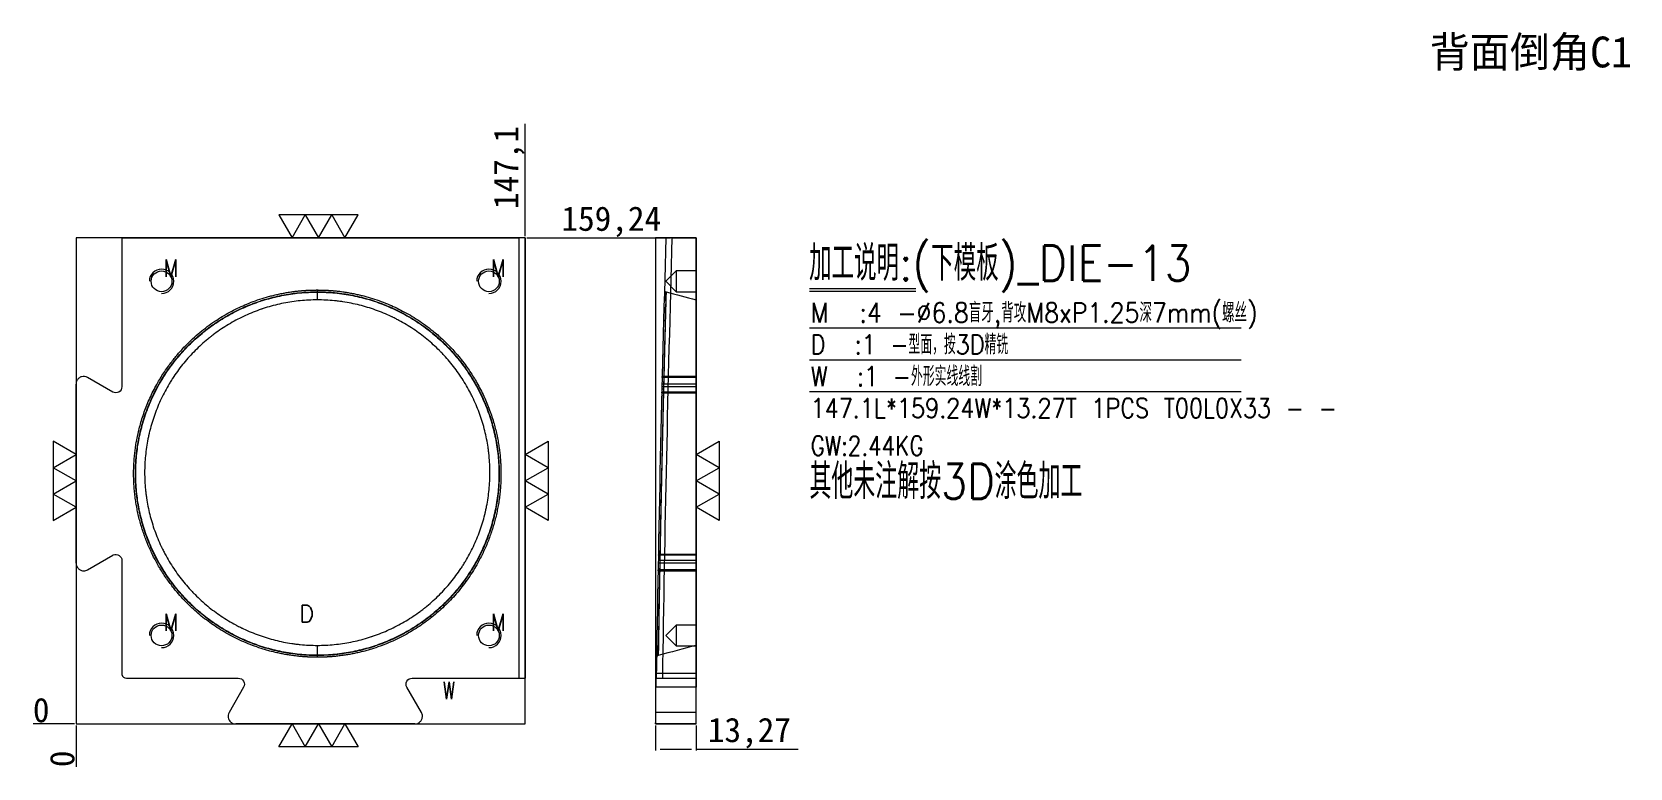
# Model space of a CAD drawing. Header units: millimetres. Extents: x 21395 to 21918, y 42853 to 43095.
import ezdxf
from ezdxf.enums import TextEntityAlignment as Align

# ---------------------------------------------------------------- set-up
doc = ezdxf.new("R2010")
doc.units = ezdxf.units.MM
doc.linetypes.add('DASHED', pattern=[0])
for name, color, linetype in [('DIE', 7, 'Continuous'), ('DIE_W', 1, 'Continuous'), ('dim', 4, 'Continuous')]:
    doc.layers.add(name, color=color, linetype=linetype)
doc.styles.add('_PUG_ERP', font='txt')
doc.styles.add('chinesef_fs', font='txt.shx', dxfattribs={"bigfont": 'gbcbig.shx'})
doc.dimstyles.new('_PUG_ERP', dxfattribs={"dimtxt": 8, "dimasz": 1.5, "dimexe": 0.5, "dimexo": 0.5, "dimgap": 0.5, "dimtad": 1, "dimtxsty": '_PUG_ERP', "dimblk": 'CLOSEDBLANK', "dimcen": 0, "dimclrd": 4, "dimclre": 4, "dimclrt": 3, "dimazin": 3, "dimtfac": 1, "dimtmove": 0, "dimatfit": 3, "dimldrblk": 'CLOSEDBLANK', "dimlwd": 9, "dimlwe": 9})

msp = doc.modelspace()

# ---------------------------------------------------------------- texts
at = {"layer": 'dim'}
msp.add_text('背面倒角C1', height=10.101, dxfattribs=at).set_placement((21885.443, 43088.109), align=Align.MIDDLE)
at = {"layer": 'dim', "color": 4, "lineweight": 13, "style": 'chinesef_fs'}
for s, height, width, p in [('加工说明:(下模板)_DIE-13', 11.52, 0.8883, (21649.05, 43013.043)), ('M', 5.6, 0.8408, (21437.658, 43014.329)), ('M', 5.6, 0.8408, (21544.859, 43014.329)), ('M  :4 -%%c6.8盲牙,背攻M8xP1.25深7mm(螺丝)', 6.4, 0.8891, (21649.569, 42999.367)), ('D  :1 -型面，按3D精铣', 6.4, 0.8387, (21649.569, 42988.943)), ('147.1L*159.24W*13.27T 1PCS T00L0X33 - - ', 6.4, 0.8386, (21649.569, 42968.097)), ('GW:2.44KG ', 6.4, 0.8074, (21649.569, 42955.749)), ('D', 5.6, 0.9609, (21482.128, 42901.137)), ('M', 5.6, 0.8408, (21437.658, 42898.329)), ('M', 5.6, 0.8408, (21544.859, 42898.329)), ('W', 5.6, 0.6727, (21529.202, 42875.998))]:
    msp.add_text(s, height=height, dxfattribs=dict(at, width=width)).set_placement(p)
at = {"layer": 'dim', "color": 1, "lineweight": 13, "style": 'chinesef_fs', "width": 0.8416}
msp.add_text('W  :1 -外形实线线割', height=6.4, dxfattribs=at).set_placement((21649.569, 42978.52))
at = {"layer": 'dim', "color": 21, "lineweight": 13, "style": 'chinesef_fs', "width": 0.8663}
msp.add_text('其他未注解按3D涂色加工', height=11.52, dxfattribs=at).set_placement((21649.18, 42941.536))

# ---------------------------------------------------------------- blocks, each defined once
blk = doc.blocks.new('*D733')
at = {"layer": 'Defpoints', "color": 0}
for p in [(21556.11, 43027.08), (21564.36, 43027.08), (21409.01, 42867.84)]:
    blk.add_point(p, dxfattribs=at)
at = {"layer": 'dim', "color": 4, "lineweight": 9}
for p, q in [((21556.61, 43027.08), (21559.11, 43027.08)), ((21559.11, 43027.08), (21561.36, 43027.08)), ((21561.36, 43027.08), (21603.71, 43027.08))]:
    blk.add_line(p, q, dxfattribs=at)
at = {"layer": 'dim', "color": 3, "lineweight": 13, "insert": (21584.28, 43032.34), "char_height": 8, "attachment_point": 5, "style": '_PUG_ERP'}
blk.add_mtext('159,24', dxfattribs=at)
blk = doc.blocks.new('_ClosedBlank')
blk = doc.blocks.new('*D734')
at = {"layer": 'Defpoints', "color": 0}
for p in [(21400.76, 42867.84), (21409.01, 42867.84), (21409.01, 42867.84)]:
    blk.add_point(p, dxfattribs=at)
at = {"layer": 'dim', "color": 4, "lineweight": 9}
blk.add_line((21408.51, 42867.84), (21394.92, 42867.84), dxfattribs=at)
at = {"layer": 'dim', "color": 3, "lineweight": 13, "insert": (21397.59, 42872.34), "char_height": 8, "attachment_point": 5, "style": '_PUG_ERP'}
blk.add_mtext('0', dxfattribs=at)
blk = doc.blocks.new('*D735')
at = {"layer": 'Defpoints', "color": 0}
for p in [(21409.01, 42867.84), (21409.01, 42867.84), (21409.01, 42859.59)]:
    blk.add_point(p, dxfattribs=at)
at = {"layer": 'dim', "color": 4, "lineweight": 9}
blk.add_line((21409.01, 42867.34), (21409.01, 42853.76), dxfattribs=at)
at = {"layer": 'dim', "color": 3, "lineweight": 13, "insert": (21404.51, 42856.42), "char_height": 8, "attachment_point": 5, "rotation": 90, "style": '_PUG_ERP'}
blk.add_mtext('0', dxfattribs=at)
blk = doc.blocks.new('*D736')
at = {"layer": 'Defpoints', "color": 0}
for p in [(21556.11, 43035.33), (21556.11, 43027.08), (21409.01, 42867.84)]:
    blk.add_point(p, dxfattribs=at)
at = {"layer": 'dim', "color": 4, "lineweight": 9}
for p, q in [((21556.11, 43032.33), (21556.11, 43064.4)), ((21556.11, 43030.08), (21556.11, 43032.33)), ((21556.11, 43027.58), (21556.11, 43030.08))]:
    blk.add_line(p, q, dxfattribs=at)
at = {"layer": 'dim', "color": 3, "lineweight": 13, "insert": (21550.84, 43050.12), "char_height": 8, "attachment_point": 5, "rotation": 90, "style": '_PUG_ERP'}
blk.add_mtext('147,1', dxfattribs=at)
blk = doc.blocks.new('*D737')
at = {"layer": 'Defpoints', "color": 0}
for p in [(21598.81, 42867.84), (21612.08, 42867.84), (21612.08, 42859.59)]:
    blk.add_point(p, dxfattribs=at)
at = {"layer": 'dim', "color": 4, "lineweight": 9}
for p, q in [((21598.81, 42867.34), (21598.81, 42859.09)), ((21612.08, 42867.34), (21612.08, 42859.09)), ((21600.31, 42859.59), (21610.58, 42859.59)), ((21612.08, 42859.59), (21645.44, 42859.59))]:
    blk.add_line(p, q, dxfattribs=at)
at = {"layer": 'dim', "color": 3, "lineweight": 13, "insert": (21629.51, 42864.85), "char_height": 8, "attachment_point": 5, "style": '_PUG_ERP'}
blk.add_mtext('13,27', dxfattribs=at)

# ---------------------------------------------------------------- dimensions: what is measured, and where the dimension line sits
at = {"layer": 'dim', "lineweight": 13}
for feature_location, offset, dtype, origin, picture, middle in [((21556.105, 43027.081), (0, 8.25), 1, (21409.006, 42867.839), '*D736', (21550.844, 43050.117)), ((21556.105, 43027.081), (8.25, 0), 0, (21409.006, 42867.839), '*D733', (21584.284, 43032.343)), ((21409.005584158, 42867.838718956), (-8.25, 0), 0, (21409.005584158, 42867.838718956), '*D734', (21397.588917492, 42872.338718956)), ((21409.005584158, 42867.838718956), (0, -8.25), 1, (21409.005584158, 42867.838718956), '*D735', (21404.505584158, 42856.422052289))]:
    dim = msp.add_ordinate_dim(feature_location=feature_location, offset=offset, dtype=dtype, origin=origin, dimstyle='_PUG_ERP', dxfattribs=at)
    dim.commit()
    dim.dimension.update_dxf_attribs({"geometry": picture, "text_midpoint": middle})
dim = msp.add_linear_dim(base=(21612.082, 42859.589), p1=(21598.814, 42867.839), p2=(21612.082, 42867.839), dimstyle='_PUG_ERP', dxfattribs=at)
dim.commit()
dim.dimension.update_dxf_attribs({"geometry": '*D737', "text_midpoint": (21629.51, 42864.851)})

# ---------------------------------------------------------------- linework, layer by layer
at = {"layer": 'DIE', "color": 223, "linetype": 'Continuous', "lineweight": 18}
for p, q in [((21424.006, 43027.081), (21554.105, 43027.081)), ((21604.166, 43027.081), (21612.082, 43027.081)), ((21612.082, 43027.081), (21612.082, 42882.839)), ((21612.082, 42882.839), (21612.082, 42879.839)), ((21612.082, 42871.589), (21612.082, 42879.839)), ((21612.082, 42867.839), (21612.082, 42871.589))]:
    msp.add_line(p, q, dxfattribs=at)
at = {"layer": 'DIE', "color": 2, "linetype": 'Continuous', "lineweight": 18}
for p, q in [((21554.105, 42882.839), (21554.105, 43027.081)), ((21556.105, 43027.081), (21556.105, 42882.839))]:
    msp.add_line(p, q, dxfattribs=at)
at = {"layer": 'DIE', "color": 223, "linetype": 'DASHED', "lineweight": 13, "ltscale": 0.353957}
for p, q in [((21602.287, 43027.081), (21602.266, 43027.081)), ((21602.351, 43027.081), (21602.324, 43027.081)), ((21602.469, 43027.081), (21602.437, 43027.081)), ((21602.542, 43027.081), (21602.505, 43027.081)), ((21602.621, 43027.081), (21602.581, 43027.081)), ((21602.732, 43027.081), (21602.643, 43027.081)), ((21602.916, 43027.081), (21602.868, 43027.081)), ((21603.275, 43027.081), (21603.158, 43027.081)), ((21604.166, 43027.081), (21604.104, 43027.081))]:
    msp.add_line(p, q, dxfattribs=at)
at = {"layer": 'DIE', "color": 5, "linetype": 'DASHED', "lineweight": 13, "ltscale": 0.353957}
for p, q in [((21605.502, 43016.242), (21602.099, 43012.839)), ((21612.082, 43016.242), (21605.502, 43016.242)), ((21605.502, 43016.242), (21605.502, 43012.839)), ((21602.099, 43012.839), (21605.502, 43009.436)), ((21605.502, 43012.839), (21605.502, 43009.436)), ((21605.502, 43009.436), (21612.082, 43009.436)), ((21605.502, 42900.242), (21602.099, 42896.839)), ((21612.082, 42900.242), (21605.502, 42900.242)), ((21605.502, 42900.242), (21605.502, 42896.839)), ((21602.099, 42896.839), (21605.502, 42893.436)), ((21605.502, 42896.839), (21605.502, 42893.436)), ((21605.502, 42893.436), (21612.082, 42893.436))]:
    msp.add_line(p, q, dxfattribs=at)
at = {"layer": 'DIE', "color": 2, "linetype": 'DASHED', "lineweight": 13, "ltscale": 0.353957}
msp.add_line((21602.229, 43009.393), (21602.229, 43009.393), dxfattribs=at)
at = {"layer": 'DIE', "color": 155, "linetype": 'DASHED', "lineweight": 13, "ltscale": 0.353957}
for p, q in [((21612.082, 42978.303), (21600.869, 42978.303)), ((21612.082, 42979.169), (21600.89, 42979.169)), ((21612.082, 42981.334), (21600.943, 42981.334)), ((21612.082, 42976.571), (21600.828, 42976.571)), ((21612.082, 42921.375), (21599.658, 42921.375)), ((21612.082, 42923.107), (21599.69, 42923.107)), ((21612.082, 42918.344), (21599.602, 42918.344)), ((21612.082, 42920.509), (21599.642, 42920.509)), ((21612.082, 42884.339), (21599.044, 42884.339))]:
    msp.add_line(p, q, dxfattribs=at)
at = {"layer": 'DIE', "color": 155, "linetype": 'Continuous', "lineweight": 18}
for p, q in [((21612.082, 42879.839), (21598.978, 42879.839)), ((21612.082, 42871.589), (21598.864, 42871.589))]:
    msp.add_line(p, q, dxfattribs=at)
at = {"layer": 'DIE', "color": 30, "linetype": 'DASHED', "lineweight": 13, "ltscale": 0.353957}
for centre in [(21437.006, 43012.839), (21544.207, 43012.839), (21437.006, 42896.839), (21544.207, 42896.839)]:
    msp.add_circle(centre, 3.403, dxfattribs=at)
at = {"layer": 'DIE', "color": 2, "linetype": 'Continuous', "lineweight": 18}
msp.add_arc((31597.159, 42737.081), 9999.2, 178.338055, 179.164771, dxfattribs=at)
at = {"layer": 'DIE', "color": 155, "linetype": 'Continuous', "lineweight": 18}
msp.add_arc((31597.159, 42737.081), 9997.2, 178.337722, 179.164604, dxfattribs=at)
at = {"layer": 'DIE', "color": 30, "linetype": 'DASHED', "lineweight": 13, "ltscale": 0.353957}
for centre in [(21437.006, 43012.839), (21544.207, 43012.839), (21437.006, 42896.839), (21544.207, 42896.839)]:
    msp.add_arc(centre, 4, 270, 180, dxfattribs=at)
at = {"layer": 'DIE', "color": 2, "linetype": 'Continuous', "lineweight": 18}
for points, knots in [([(21556.105, 43027.081), (21556.105, 43027.081), (21556.093, 43027.081), (21556.054, 43027.081), (21556.039, 43027.081), (21556.01, 43027.081), (21556, 43027.081), (21555.978, 43027.081), (21555.966, 43027.081), (21555.903, 43027.081), (21555.842, 43027.081), (21555.751, 43027.081), (21555.723, 43027.081), (21555.693, 43027.081), (21555.673, 43027.081), (21555.663, 43027.081), (21555.61, 43027.081), (21555.566, 43027.081), (21555.428, 43027.081), (21555.328, 43027.081), (21555.191, 43027.081), (21555.163, 43027.081), (21555.107, 43027.081), (21555.078, 43027.081), (21554.992, 43027.081), (21554.874, 43027.081), (21554.751, 43027.081), (21554.657, 43027.081), (21554.626, 43027.081), (21554.562, 43027.081), (21554.53, 43027.081), (21554.368, 43027.081), (21554.238, 43027.081), (21554.105, 43027.081)], [0, 0, 0, 0, 0.125, 0.125, 0.1875, 0.1875, 0.21875, 0.21875, 0.25, 0.25, 0.375, 0.375, 0.40625, 0.421875, 0.421875, 0.4375, 0.4375, 0.5, 0.5, 0.625, 0.625, 0.65625, 0.65625, 0.6875, 0.6875, 0.75, 0.8125, 0.8125, 0.84375, 0.84375, 0.875, 0.875, 1, 1, 1, 1]), ([(21488.005, 42890.351), (21487.032, 42890.351), (21486.059, 42890.375), (21484.115, 42890.47), (21483.144, 42890.542), (21480.238, 42890.828), (21478.31, 42891.114), (21474.492, 42891.874), (21472.601, 42892.347), (21468.876, 42893.478), (21467.041, 42894.134), (21463.444, 42895.624), (21461.683, 42896.458), (21458.249, 42898.293), (21456.578, 42899.295), (21453.341, 42901.458), (21451.776, 42902.619), (21448.767, 42905.089), (21447.323, 42906.398), (21444.571, 42909.15), (21443.262, 42910.594), (21440.793, 42913.604), (21439.632, 42915.169), (21437.47, 42918.406), (21436.468, 42920.077), (21434.633, 42923.51), (21433.8, 42925.272), (21432.311, 42928.868), (21431.655, 42930.703), (21430.525, 42934.427), (21430.052, 42936.317), (21429.293, 42940.135), (21429.007, 42942.062), (21428.626, 42945.936), (21428.531, 42947.882), (21428.531, 42951.774), (21428.627, 42953.72), (21429.008, 42957.593), (21429.294, 42959.52), (21430.054, 42963.337), (21430.527, 42965.227), (21431.657, 42968.952), (21432.313, 42970.786), (21433.803, 42974.382), (21434.636, 42976.143), (21436.471, 42979.575), (21437.472, 42981.247), (21439.635, 42984.483), (21440.795, 42986.048), (21443.265, 42989.056), (21444.573, 42990.5), (21447.325, 42993.253), (21448.769, 42994.561), (21451.778, 42997.031), (21453.343, 42998.191), (21456.579, 43000.354), (21458.251, 43001.356), (21461.684, 43003.191), (21463.445, 43004.024), (21467.042, 43005.514), (21468.877, 43006.17), (21472.602, 43007.301), (21474.492, 43007.774), (21478.31, 43008.534), (21480.238, 43008.82), (21483.144, 43009.106), (21484.115, 43009.177), (21486.059, 43009.273), (21487.032, 43009.297), (21488.005, 43009.297)], [0, 0, 0, 0, 0.015625, 0.015625, 0.03125, 0.03125, 0.0625, 0.0625, 0.09375, 0.09375, 0.125, 0.125, 0.15625, 0.15625, 0.1875, 0.1875, 0.21875, 0.21875, 0.25, 0.25, 0.28125, 0.28125, 0.3125, 0.3125, 0.34375, 0.34375, 0.375, 0.375, 0.40625, 0.40625, 0.4375, 0.4375, 0.46875, 0.46875, 0.5, 0.5, 0.53125, 0.53125, 0.5625, 0.5625, 0.59375, 0.59375, 0.625, 0.625, 0.65625, 0.65625, 0.6875, 0.6875, 0.71875, 0.71875, 0.75, 0.75, 0.78125, 0.78125, 0.8125, 0.8125, 0.84375, 0.84375, 0.875, 0.875, 0.90625, 0.90625, 0.9375, 0.9375, 0.96875, 0.96875, 0.984375, 0.984375, 1, 1, 1, 1]), ([(21488.005, 43006.753), (21487.071, 43006.753), (21486.141, 43006.73), (21484.288, 43006.639), (21483.366, 43006.57), (21481.528, 43006.388), (21480.612, 43006.275), (21478.789, 43006.004), (21477.882, 43005.847), (21476.073, 43005.487), (21475.173, 43005.284), (21473.379, 43004.835), (21472.487, 43004.588), (21471.153, 43004.183), (21470.709, 43004.043), (21470.156, 43003.86), (21470.045, 43003.823), (21469.824, 43003.748), (21469.714, 43003.711), (21469.383, 43003.596), (21469.162, 43003.519), (21468.066, 43003.126), (21467.2, 43002.791), (21465.489, 43002.081), (21464.645, 43001.706), (21462.978, 43000.916), (21462.155, 43000.502), (21460.532, 42999.633), (21459.73, 42999.178), (21458.15, 42998.23), (21457.37, 42997.736), (21455.833, 42996.709), (21455.075, 42996.175), (21453.955, 42995.344), (21453.584, 42995.062), (21453.124, 42994.702), (21453.033, 42994.63), (21452.85, 42994.485), (21452.576, 42994.267), (21451.581, 42993.46), (21450.703, 42992.702), (21449.333, 42991.458), (21448.665, 42990.82), (21447.362, 42989.516), (21446.727, 42988.848), (21445.491, 42987.483), (21444.889, 42986.785), (21443.72, 42985.36), (21443.152, 42984.632), (21442.05, 42983.146), (21441.516, 42982.387), (21440.87, 42981.42), (21440.677, 42981.128), (21440.488, 42980.834), (21440.362, 42980.638), (21440.299, 42980.539), (21439.987, 42980.046), (21439.743, 42979.649), (21439.026, 42978.452), (21438.57, 42977.645), (21437.699, 42976.013), (21436.87, 42974.364), (21436.124, 42972.68), (21435.419, 42970.978), (21435.088, 42970.119), (21434.466, 42968.382), (21433.886, 42966.628), (21433.39, 42964.839), (21433.107, 42963.71), (21433.052, 42963.483), (21432.971, 42963.142), (21432.944, 42963.029), (21432.892, 42962.801), (21432.762, 42962.233), (21432.449, 42960.753), (21432.212, 42959.383), (21431.941, 42957.555), (21431.828, 42956.639), (21431.647, 42954.805), (21431.579, 42953.887), (21431.488, 42952.047), (21431.465, 42951.126), (21431.464, 42949.281), (21431.486, 42948.357), (21431.576, 42946.507), (21431.643, 42945.58), (21431.745, 42944.536), (21431.757, 42944.42), (21431.781, 42944.188), (21431.818, 42943.84), (21431.913, 42943.029), (21432.007, 42942.338), (21432.211, 42940.96), (21432.369, 42940.047), (21432.728, 42938.235), (21432.93, 42937.335), (21433.377, 42935.548), (21433.622, 42934.66), (21434.155, 42932.897), (21434.443, 42932.021), (21435.062, 42930.283), (21435.394, 42929.42), (21436.101, 42927.706), (21436.477, 42926.856), (21436.925, 42925.906), (21436.975, 42925.801), (21437.076, 42925.59), (21437.228, 42925.275), (21437.59, 42924.544), (21437.91, 42923.925), (21438.565, 42922.697), (21439.021, 42921.892), (21439.969, 42920.307), (21440.462, 42919.527), (21441.484, 42917.995), (21442.013, 42917.241), (21443.108, 42915.76), (21443.674, 42915.033), (21444.843, 42913.603), (21445.447, 42912.902), (21446.379, 42911.87), (21446.695, 42911.529), (21447.175, 42911.023), (21447.417, 42910.771), (21447.662, 42910.521), (21447.826, 42910.355), (21447.908, 42910.272), (21448.65, 42909.528), (21449.323, 42908.886), (21450.696, 42907.639), (21451.396, 42907.034), (21452.822, 42905.862), (21453.548, 42905.294), (21455.026, 42904.195), (21455.778, 42903.664), (21457.308, 42902.638), (21458.087, 42902.143), (21459.669, 42901.191), (21460.474, 42900.734), (21461.701, 42900.075), (21462.319, 42899.753), (21462.945, 42899.442), (21463.26, 42899.288), (21463.365, 42899.237), (21463.575, 42899.135), (21464.522, 42898.682), (21465.478, 42898.258), (21467.189, 42897.547), (21468.052, 42897.213), (21469.788, 42896.59), (21470.663, 42896.3), (21472.425, 42895.764), (21473.312, 42895.517), (21475.099, 42895.067), (21475.999, 42894.863), (21477.811, 42894.5), (21478.723, 42894.341), (21480.101, 42894.134), (21480.562, 42894.071), (21481.256, 42893.985), (21481.488, 42893.957), (21481.952, 42893.905), (21482.184, 42893.881), (21483.345, 42893.765), (21484.276, 42893.696), (21486.139, 42893.604), (21487.071, 42893.581), (21488.005, 42893.581)], [0, 0, 0, 0, 0.015625, 0.015625, 0.03125, 0.03125, 0.046875, 0.046875, 0.0625, 0.0625, 0.078125, 0.078125, 0.09375, 0.09375, 0.1015625, 0.1015625, 0.1035156, 0.1035156, 0.1054688, 0.1054688, 0.109375, 0.109375, 0.125, 0.125, 0.140625, 0.140625, 0.15625, 0.15625, 0.171875, 0.171875, 0.1875, 0.1875, 0.203125, 0.203125, 0.2109375, 0.2109375, 0.2128906, 0.2128906, 0.2148438, 0.21875, 0.234375, 0.234375, 0.25, 0.25, 0.265625, 0.265625, 0.28125, 0.28125, 0.296875, 0.296875, 0.3125, 0.3125, 0.3164063, 0.3183594, 0.3183594, 0.3203125, 0.3203125, 0.328125, 0.328125, 0.34375, 0.34375, 0.359375, 0.375, 0.375, 0.390625, 0.390625, 0.40625, 0.421875, 0.421875, 0.4257813, 0.4257813, 0.4277344, 0.4277344, 0.4296875, 0.4375, 0.453125, 0.453125, 0.46875, 0.46875, 0.484375, 0.484375, 0.5, 0.5, 0.515625, 0.515625, 0.53125, 0.53125, 0.5332031, 0.5332031, 0.5351563, 0.5390625, 0.546875, 0.546875, 0.5625, 0.5625, 0.578125, 0.578125, 0.59375, 0.59375, 0.609375, 0.609375, 0.625, 0.625, 0.640625, 0.640625, 0.6425781, 0.6425781, 0.6445313, 0.6484375, 0.65625, 0.65625, 0.671875, 0.671875, 0.6875, 0.6875, 0.703125, 0.703125, 0.71875, 0.71875, 0.734375, 0.734375, 0.7421875, 0.7421875, 0.7460938, 0.7480469, 0.7480469, 0.75, 0.75, 0.765625, 0.765625, 0.78125, 0.78125, 0.796875, 0.796875, 0.8125, 0.8125, 0.828125, 0.828125, 0.84375, 0.84375, 0.8515625, 0.8554688, 0.8554688, 0.8574219, 0.8574219, 0.859375, 0.875, 0.875, 0.890625, 0.890625, 0.90625, 0.90625, 0.921875, 0.921875, 0.9375, 0.9375, 0.953125, 0.953125, 0.9609375, 0.9609375, 0.9648438, 0.9648438, 0.96875, 0.96875, 0.984375, 0.984375, 1, 1, 1, 1]), ([(21488.005, 43009.297), (21488.979, 43009.297), (21489.952, 43009.273), (21491.896, 43009.177), (21492.867, 43009.106), (21495.773, 43008.82), (21497.7, 43008.534), (21501.519, 43007.774), (21503.409, 43007.301), (21507.134, 43006.17), (21508.969, 43005.514), (21512.566, 43004.024), (21514.327, 43003.191), (21517.76, 43001.356), (21519.431, 43000.354), (21522.668, 42998.191), (21524.233, 42997.031), (21527.242, 42994.561), (21528.686, 42993.253), (21531.438, 42990.5), (21532.746, 42989.056), (21535.216, 42986.048), (21536.376, 42984.483), (21538.539, 42981.247), (21539.54, 42979.575), (21541.375, 42976.143), (21542.208, 42974.382), (21543.698, 42970.786), (21544.354, 42968.952), (21545.484, 42965.227), (21545.957, 42963.337), (21546.717, 42959.52), (21547.003, 42957.593), (21547.384, 42953.72), (21547.48, 42951.774), (21547.48, 42947.882), (21547.385, 42945.936), (21547.004, 42942.062), (21546.718, 42940.135), (21545.959, 42936.317), (21545.486, 42934.427), (21544.356, 42930.703), (21543.7, 42928.868), (21542.211, 42925.272), (21541.378, 42923.51), (21539.543, 42920.077), (21538.541, 42918.406), (21536.379, 42915.169), (21535.218, 42913.604), (21532.749, 42910.594), (21531.44, 42909.15), (21528.688, 42906.398), (21527.244, 42905.089), (21524.235, 42902.619), (21522.67, 42901.458), (21519.433, 42899.295), (21517.762, 42898.293), (21514.328, 42896.458), (21512.567, 42895.624), (21508.97, 42894.134), (21507.135, 42893.478), (21503.41, 42892.347), (21501.519, 42891.874), (21497.701, 42891.114), (21495.773, 42890.828), (21492.867, 42890.542), (21491.896, 42890.47), (21489.952, 42890.375), (21488.979, 42890.351), (21488.005, 42890.351)], [0, 0, 0, 0, 0.015625, 0.015625, 0.03125, 0.03125, 0.0625, 0.0625, 0.09375, 0.09375, 0.125, 0.125, 0.15625, 0.15625, 0.1875, 0.1875, 0.21875, 0.21875, 0.25, 0.25, 0.28125, 0.28125, 0.3125, 0.3125, 0.34375, 0.34375, 0.375, 0.375, 0.40625, 0.40625, 0.4375, 0.4375, 0.46875, 0.46875, 0.5, 0.5, 0.53125, 0.53125, 0.5625, 0.5625, 0.59375, 0.59375, 0.625, 0.625, 0.65625, 0.65625, 0.6875, 0.6875, 0.71875, 0.71875, 0.75, 0.75, 0.78125, 0.78125, 0.8125, 0.8125, 0.84375, 0.84375, 0.875, 0.875, 0.90625, 0.90625, 0.9375, 0.9375, 0.96875, 0.96875, 0.984375, 0.984375, 1, 1, 1, 1]), ([(21488.006, 42893.581), (21488.94, 42893.581), (21489.87, 42893.604), (21491.723, 42893.695), (21492.645, 42893.764), (21494.483, 42893.946), (21495.399, 42894.059), (21497.222, 42894.33), (21498.13, 42894.487), (21499.938, 42894.847), (21500.838, 42895.05), (21502.632, 42895.499), (21503.525, 42895.746), (21504.858, 42896.151), (21505.302, 42896.291), (21505.855, 42896.474), (21505.966, 42896.511), (21506.187, 42896.586), (21506.297, 42896.624), (21506.629, 42896.738), (21506.849, 42896.815), (21507.945, 42897.208), (21508.811, 42897.543), (21510.522, 42898.253), (21511.366, 42898.628), (21513.033, 42899.418), (21513.856, 42899.832), (21515.479, 42900.701), (21516.28, 42901.156), (21517.861, 42902.104), (21518.641, 42902.598), (21520.178, 42903.625), (21520.936, 42904.159), (21522.056, 42904.991), (21522.427, 42905.273), (21522.886, 42905.632), (21522.978, 42905.704), (21523.161, 42905.849), (21523.435, 42906.067), (21524.43, 42906.874), (21525.308, 42907.633), (21526.678, 42908.877), (21527.346, 42909.514), (21528.649, 42910.819), (21529.284, 42911.486), (21530.52, 42912.851), (21531.121, 42913.549), (21532.291, 42914.975), (21532.859, 42915.702), (21533.961, 42917.189), (21534.495, 42917.947), (21535.141, 42918.915), (21535.333, 42919.206), (21535.523, 42919.5), (21535.649, 42919.697), (21535.712, 42919.795), (21536.024, 42920.288), (21536.268, 42920.685), (21536.985, 42921.882), (21537.441, 42922.689), (21538.312, 42924.321), (21538.727, 42925.146), (21539.514, 42926.812), (21539.887, 42927.654), (21540.592, 42929.356), (21540.923, 42930.216), (21541.545, 42931.952), (21541.835, 42932.829), (21542.373, 42934.601), (21542.621, 42935.495), (21542.904, 42936.625), (21542.959, 42936.851), (21543.04, 42937.192), (21543.066, 42937.306), (21543.119, 42937.533), (21543.249, 42938.102), (21543.369, 42938.671), (21543.641, 42940.038), (21543.799, 42940.951), (21544.07, 42942.78), (21544.183, 42943.695), (21544.364, 42945.529), (21544.431, 42946.448), (21544.523, 42948.287), (21544.546, 42949.208), (21544.547, 42951.053), (21544.525, 42951.977), (21544.435, 42953.828), (21544.368, 42954.754), (21544.266, 42955.798), (21544.254, 42955.914), (21544.23, 42956.146), (21544.193, 42956.495), (21544.098, 42957.306), (21543.88, 42958.919), (21543.642, 42960.287), (21543.283, 42962.099), (21543.081, 42962.999), (21542.634, 42964.787), (21542.39, 42965.674), (21541.857, 42967.438), (21541.568, 42968.313), (21540.949, 42970.051), (21540.617, 42970.914), (21539.91, 42972.628), (21539.534, 42973.479), (21539.086, 42974.428), (21539.036, 42974.534), (21538.935, 42974.744), (21538.783, 42975.059), (21538.421, 42975.79), (21538.101, 42976.409), (21537.446, 42977.637), (21536.99, 42978.443), (21536.042, 42980.028), (21535.549, 42980.807), (21534.528, 42982.34), (21533.998, 42983.093), (21532.903, 42984.574), (21532.337, 42985.302), (21531.168, 42986.731), (21530.565, 42987.432), (21529.632, 42988.465), (21529.316, 42988.805), (21528.836, 42989.312), (21528.594, 42989.563), (21528.349, 42989.813), (21528.185, 42989.98), (21528.103, 42990.063), (21527.361, 42990.806), (21526.688, 42991.448), (21525.315, 42992.695), (21524.615, 42993.3), (21523.189, 42994.473), (21522.463, 42995.04), (21520.985, 42996.139), (21520.233, 42996.671), (21518.703, 42997.696), (21517.925, 42998.191), (21516.342, 42999.143), (21515.537, 42999.601), (21514.31, 43000.259), (21513.692, 43000.581), (21513.066, 43000.892), (21512.751, 43001.046), (21512.646, 43001.097), (21512.436, 43001.199), (21511.489, 43001.652), (21510.533, 43002.076), (21508.821, 43002.787), (21507.959, 43003.121), (21506.223, 43003.744), (21505.348, 43004.034), (21503.586, 43004.57), (21502.699, 43004.817), (21500.912, 43005.267), (21500.012, 43005.471), (21498.2, 43005.834), (21497.288, 43005.993), (21495.909, 43006.2), (21495.449, 43006.263), (21494.755, 43006.349), (21494.523, 43006.377), (21494.059, 43006.429), (21493.827, 43006.453), (21492.665, 43006.569), (21491.735, 43006.638), (21489.872, 43006.73), (21488.94, 43006.753), (21488.005, 43006.753)], [0, 0, 0, 0, 0.015625, 0.015625, 0.03125, 0.03125, 0.046875, 0.046875, 0.0625, 0.0625, 0.078125, 0.078125, 0.09375, 0.09375, 0.1015625, 0.1015625, 0.1035156, 0.1035156, 0.1054688, 0.1054688, 0.109375, 0.109375, 0.125, 0.125, 0.140625, 0.140625, 0.15625, 0.15625, 0.171875, 0.171875, 0.1875, 0.1875, 0.203125, 0.203125, 0.2109375, 0.2109375, 0.2128906, 0.2128906, 0.2148438, 0.21875, 0.234375, 0.234375, 0.25, 0.25, 0.265625, 0.265625, 0.28125, 0.28125, 0.296875, 0.296875, 0.3125, 0.3125, 0.3164063, 0.3183594, 0.3183594, 0.3203125, 0.3203125, 0.328125, 0.328125, 0.34375, 0.34375, 0.359375, 0.359375, 0.375, 0.375, 0.390625, 0.390625, 0.40625, 0.40625, 0.421875, 0.421875, 0.4257813, 0.4257813, 0.4277344, 0.4277344, 0.4296875, 0.4375, 0.4375, 0.453125, 0.453125, 0.46875, 0.46875, 0.484375, 0.484375, 0.5, 0.5, 0.515625, 0.515625, 0.53125, 0.53125, 0.5332031, 0.5332031, 0.5351563, 0.5390625, 0.546875, 0.5625, 0.5625, 0.578125, 0.578125, 0.59375, 0.59375, 0.609375, 0.609375, 0.625, 0.625, 0.640625, 0.640625, 0.6425781, 0.6425781, 0.6445312, 0.6484375, 0.65625, 0.65625, 0.671875, 0.671875, 0.6875, 0.6875, 0.703125, 0.703125, 0.71875, 0.71875, 0.734375, 0.734375, 0.7421875, 0.7421875, 0.7460937, 0.7480469, 0.7480469, 0.75, 0.75, 0.765625, 0.765625, 0.78125, 0.78125, 0.796875, 0.796875, 0.8125, 0.8125, 0.828125, 0.828125, 0.84375, 0.84375, 0.8515625, 0.8554687, 0.8554687, 0.8574219, 0.8574219, 0.859375, 0.875, 0.875, 0.890625, 0.890625, 0.90625, 0.90625, 0.921875, 0.921875, 0.9375, 0.9375, 0.953125, 0.953125, 0.9609375, 0.9609375, 0.9648437, 0.9648437, 0.96875, 0.96875, 0.984375, 0.984375, 1, 1, 1, 1]), ([(21598.978, 42879.839), (21598.979, 42879.915), (21598.98, 42879.993), (21598.983, 42880.154), (21598.984, 42880.236), (21598.986, 42880.362), (21598.986, 42880.405), (21598.987, 42880.47), (21598.988, 42880.491), (21598.988, 42880.535), (21598.989, 42880.556), (21598.99, 42880.665), (21598.993, 42880.838), (21598.995, 42881.012), (21598.997, 42881.121), (21598.997, 42881.143), (21598.998, 42881.186), (21598.999, 42881.251), (21598.999, 42881.314), (21599.001, 42881.44), (21599.002, 42881.523), (21599.004, 42881.643), (21599.005, 42881.683), (21599.006, 42881.762), (21599.006, 42881.801), (21599.008, 42881.914), (21599.01, 42882.059), (21599.012, 42882.19), (21599.013, 42882.267), (21599.013, 42882.283), (21599.014, 42882.313), (21599.014, 42882.328), (21599.015, 42882.371), (21599.015, 42882.399), (21599.016, 42882.478), (21599.017, 42882.527), (21599.018, 42882.592), (21599.018, 42882.612), (21599.019, 42882.641), (21599.019, 42882.651), (21599.019, 42882.669), (21599.019, 42882.678), (21599.02, 42882.72), (21599.02, 42882.748), (21599.021, 42882.793), (21599.021, 42882.81), (21599.021, 42882.827), (21599.021, 42882.831), (21599.022, 42882.837), (21599.022, 42882.839), (21599.022, 42882.839)], [0, 0, 0, 0, 0.0625, 0.0625, 0.125, 0.125, 0.15625, 0.15625, 0.171875, 0.171875, 0.1875, 0.1875, 0.25, 0.3125, 0.3125, 0.328125, 0.328125, 0.34375, 0.375, 0.375, 0.4375, 0.4375, 0.46875, 0.46875, 0.5, 0.5, 0.5625, 0.625, 0.625, 0.640625, 0.640625, 0.65625, 0.65625, 0.6875, 0.6875, 0.75, 0.75, 0.78125, 0.78125, 0.796875, 0.796875, 0.8125, 0.8125, 0.875, 0.875, 0.9375, 0.9375, 0.96875, 0.96875, 1, 1, 1, 1]), ([(21598.814, 42867.839), (21598.814, 42867.839), (21598.814, 42867.846), (21598.815, 42867.874), (21598.815, 42867.895), (21598.815, 42867.938), (21598.816, 42867.954), (21598.816, 42867.98), (21598.816, 42867.989), (21598.816, 42868.009), (21598.817, 42868.019), (21598.817, 42868.071), (21598.818, 42868.167), (21598.82, 42868.288), (21598.821, 42868.372), (21598.821, 42868.389), (21598.822, 42868.423), (21598.823, 42868.477), (21598.823, 42868.533), (21598.825, 42868.648), (21598.826, 42868.729), (21598.828, 42868.859), (21598.828, 42868.903), (21598.829, 42868.994), (21598.83, 42869.041), (21598.832, 42869.183), (21598.834, 42869.379), (21598.837, 42869.584), (21598.839, 42869.717), (21598.839, 42869.743), (21598.84, 42869.797), (21598.84, 42869.824), (21598.841, 42869.904), (21598.842, 42869.958), (21598.844, 42870.12), (21598.846, 42870.228), (21598.848, 42870.391), (21598.849, 42870.446), (21598.85, 42870.528), (21598.85, 42870.555), (21598.851, 42870.609), (21598.851, 42870.637), (21598.853, 42870.773), (21598.854, 42870.88), (21598.857, 42871.09), (21598.859, 42871.192), (21598.861, 42871.344), (21598.861, 42871.394), (21598.863, 42871.493), (21598.863, 42871.541), (21598.864, 42871.589)], [0, 0, 0, 0, 0.0625, 0.0625, 0.125, 0.125, 0.15625, 0.15625, 0.171875, 0.171875, 0.1875, 0.1875, 0.25, 0.3125, 0.3125, 0.328125, 0.328125, 0.34375, 0.375, 0.375, 0.4375, 0.4375, 0.46875, 0.46875, 0.5, 0.5, 0.5625, 0.625, 0.625, 0.640625, 0.640625, 0.65625, 0.65625, 0.6875, 0.6875, 0.75, 0.75, 0.78125, 0.78125, 0.796875, 0.796875, 0.8125, 0.8125, 0.875, 0.875, 0.9375, 0.9375, 0.96875, 0.96875, 1, 1, 1, 1])]:
    msp.add_open_spline(points, degree=3, knots=knots, dxfattribs=at)
at = {"layer": 'DIE', "color": 223, "linetype": 'Continuous', "lineweight": 18}
msp.add_open_spline([(21604.166, 43027.081), (21604.034, 43027.081), (21603.904, 43027.081), (21603.713, 43027.081), (21603.649, 43027.081), (21603.555, 43027.081), (21603.524, 43027.081), (21603.462, 43027.081), (21603.431, 43027.081), (21603.28, 43027.081), (21603.165, 43027.081), (21603.029, 43027.081), (21602.989, 43027.081), (21602.949, 43027.081), (21602.923, 43027.081), (21602.91, 43027.081), (21602.847, 43027.081), (21602.798, 43027.081), (21602.66, 43027.081), (21602.577, 43027.081), (21602.485, 43027.081), (21602.468, 43027.081), (21602.434, 43027.081), (21602.418, 43027.081), (21602.371, 43027.081), (21602.315, 43027.081), (21602.271, 43027.081), (21602.243, 43027.081), (21602.234, 43027.081), (21602.218, 43027.081), (21602.211, 43027.081), (21602.178, 43027.081), (21602.165, 43027.081), (21602.165, 43027.081)], degree=3, knots=[0, 0, 0, 0, 0.1250344, 0.1250344, 0.1875517, 0.1875517, 0.2188103, 0.2188103, 0.2500689, 0.2500689, 0.3751033, 0.3751033, 0.4063619, 0.4219912, 0.4219912, 0.4376205, 0.4376205, 0.5001378, 0.5001378, 0.6251722, 0.6251722, 0.6564308, 0.6564308, 0.6876894, 0.6876894, 0.7502066, 0.8127239, 0.8127239, 0.8439825, 0.8439825, 0.8752411, 0.8752411, 1, 1, 1, 1], dxfattribs=at)
at = {"layer": 'DIE', "color": 155, "linetype": 'Continuous', "lineweight": 18}
for points, knots in [([(21488.005, 42889.686), (21487.965, 42889.686), (21487.885, 42889.686), (21487.765, 42889.686), (21487.644, 42889.687), (21487.524, 42889.687), (21487.404, 42889.689), (21487.283, 42889.69), (21487.163, 42889.691), (21487.043, 42889.693), (21486.922, 42889.695), (21486.802, 42889.698), (21486.682, 42889.7), (21486.561, 42889.703), (21486.441, 42889.706), (21486.321, 42889.709), (21486.201, 42889.713), (21486.08, 42889.716), (21485.96, 42889.72), (21485.84, 42889.724), (21485.72, 42889.729), (21485.6, 42889.734), (21485.48, 42889.739), (21485.359, 42889.744), (21485.239, 42889.749), (21485.119, 42889.755), (21484.999, 42889.761), (21484.879, 42889.767), (21484.759, 42889.773), (21484.639, 42889.78), (21484.519, 42889.787), (21484.399, 42889.794), (21484.279, 42889.801), (21484.159, 42889.809), (21484.039, 42889.816), (21483.919, 42889.824), (21483.799, 42889.833), (21483.679, 42889.841), (21483.559, 42889.85), (21483.439, 42889.859), (21483.319, 42889.868), (21483.199, 42889.878), (21483.079, 42889.888), (21482.959, 42889.898), (21482.839, 42889.908), (21482.719, 42889.918), (21482.599, 42889.929), (21482.479, 42889.94), (21482.36, 42889.951), (21482.24, 42889.962), (21482.12, 42889.974), (21482, 42889.986), (21481.88, 42889.998), (21481.761, 42890.011), (21481.163, 42890.074), (21480.091, 42890.202), (21478.547, 42890.427), (21477.009, 42890.692), (21475.49, 42890.995), (21473.989, 42891.335), (21472.509, 42891.709), (21471.039, 42892.121), (21469.115, 42892.713), (21466.755, 42893.538), (21464.009, 42894.653), (21461.341, 42895.893), (21458.776, 42897.239), (21456.298, 42898.695), (21453.93, 42900.242), (21451.655, 42901.885), (21449.494, 42903.604), (21447.43, 42905.405), (21445.425, 42907.321), (21443.471, 42909.37), (21441.788, 42911.314), (21440.382, 42913.076), (21439.223, 42914.628), (21438.113, 42916.221), (21437.052, 42917.852), (21436.042, 42919.52), (21435.085, 42921.223), (21434.182, 42922.96), (21433.334, 42924.729), (21432.543, 42926.529), (21431.809, 42928.358), (21431.134, 42930.213), (21430.52, 42932.094), (21429.966, 42933.997), (21429.475, 42935.922), (21429.047, 42937.866), (21428.682, 42939.827), (21428.382, 42941.803), (21428.148, 42943.793), (21427.979, 42945.792), (21427.878, 42947.801), (21427.846, 42949.659), (21427.867, 42951.366), (21427.927, 42952.919), (21428.032, 42954.562), (21428.192, 42956.293), (21428.416, 42958.109), (21428.71, 42960.009), (21429.082, 42961.989), (21429.543, 42964.045), (21430.1, 42966.172), (21430.762, 42968.365), (21431.54, 42970.617), (21432.425, 42972.881), (21433.42, 42975.153), (21434.532, 42977.424), (21435.679, 42979.537), (21436.844, 42981.497), (21438.01, 42983.309), (21439.17, 42984.975), (21440.309, 42986.504), (21441.415, 42987.9), (21442.633, 42989.347), (21443.971, 42990.835), (21445.683, 42992.611), (21447.73, 42994.555), (21450.108, 42996.586), (21452.548, 42998.461), (21454.997, 43000.154), (21457.483, 43001.699), (21459.953, 43003.074), (21462.439, 43004.311), (21465.023, 43005.453), (21467.751, 43006.506), (21470.138, 43007.292), (21472.061, 43007.847), (21473.502, 43008.224), (21474.953, 43008.565), (21476.405, 43008.869), (21477.857, 43009.136), (21479.307, 43009.366), (21480.763, 43009.561), (21481.817, 43009.675), (21482.465, 43009.737), (21482.705, 43009.758), (21482.945, 43009.779), (21483.186, 43009.799), (21483.426, 43009.818), (21483.667, 43009.836), (21483.908, 43009.853), (21484.148, 43009.869), (21484.389, 43009.884), (21484.63, 43009.898), (21484.871, 43009.911), (21485.111, 43009.923), (21485.352, 43009.934), (21485.593, 43009.944), (21485.834, 43009.953), (21486.075, 43009.961), (21486.316, 43009.969), (21486.558, 43009.975), (21486.799, 43009.98), (21487.04, 43009.985), (21487.281, 43009.988), (21487.523, 43009.99), (21487.764, 43009.992), (21487.925, 43009.992), (21488.005, 43009.992)], [0, 0, 0, 0, 0.0006371, 0.0012742, 0.0019112, 0.0025481, 0.003185, 0.0038218, 0.0044586, 0.0050954, 0.0057321, 0.0063687, 0.0070053, 0.0076419, 0.0082784, 0.0089149, 0.0095514, 0.0101879, 0.0108243, 0.0114607, 0.0120971, 0.0127335, 0.0133698, 0.0140062, 0.0146425, 0.0152788, 0.0159152, 0.0165515, 0.0171878, 0.0178242, 0.0184605, 0.0190968, 0.0197332, 0.0203696, 0.021006, 0.0216424, 0.0222788, 0.0229153, 0.0235517, 0.0241883, 0.0248248, 0.0254614, 0.026098, 0.0267347, 0.0273713, 0.0280081, 0.0286449, 0.0292817, 0.0299186, 0.0305556, 0.0311926, 0.0318296, 0.0324667, 0.0331039, 0.0337412, 0.0419993, 0.0502527, 0.0585067, 0.0667671, 0.0748465, 0.0829214, 0.0909971, 0.0990787, 0.1148746, 0.1306737, 0.1461126, 0.1615544, 0.1766363, 0.1917211, 0.2064454, 0.2211736, 0.2355403, 0.2499121, 0.2651877, 0.2804686, 0.2907187, 0.3009664, 0.3112223, 0.3215369, 0.3318497, 0.3421716, 0.3525509, 0.3629288, 0.3733164, 0.3837607, 0.3942037, 0.4046568, 0.4151651, 0.4256733, 0.4361927, 0.4467641, 0.4573374, 0.4679241, 0.4785578, 0.4891962, 0.4998511, 0.5080655, 0.5162888, 0.5245264, 0.5342043, 0.5438872, 0.5535838, 0.5647263, 0.5758682, 0.5870234, 0.5996295, 0.6122301, 0.6248449, 0.6382256, 0.6515976, 0.6649846, 0.6763883, 0.6877865, 0.6991938, 0.7086196, 0.718043, 0.7274721, 0.7386445, 0.7498187, 0.7666264, 0.7834366, 0.7994492, 0.8154637, 0.8306811, 0.8459001, 0.8603221, 0.8747456, 0.8907385, 0.9067336, 0.9146201, 0.9225022, 0.930385, 0.9382732, 0.9460467, 0.9538162, 0.9615863, 0.9693617, 0.9706391, 0.9719163, 0.9731932, 0.97447, 0.9757466, 0.9770231, 0.9782995, 0.9795758, 0.980852, 0.9821281, 0.9834042, 0.9846803, 0.9859564, 0.9872326, 0.9885087, 0.989785, 0.9910613, 0.9923378, 0.9936144, 0.9948911, 0.996168, 0.9974451, 0.9987225, 1, 1, 1, 1]), ([(21488.005, 43009.992), (21488.005, 43009.956), (21488.005, 43009.919), (21488.005, 43009.844), (21488.005, 43009.806), (21488.005, 43009.73), (21488.005, 43009.693), (21488.005, 43009.622), (21488.005, 43009.587), (21488.005, 43009.522), (21488.005, 43009.492), (21488.005, 43009.437), (21488.005, 43009.412), (21488.005, 43009.368), (21488.005, 43009.35), (21488.005, 43009.319), (21488.005, 43009.306), (21488.005, 43009.297)], [0, 0, 0, 0, 0.125, 0.125, 0.25, 0.25, 0.375, 0.375, 0.5, 0.5, 0.625, 0.625, 0.75, 0.75, 0.875, 0.875, 1, 1, 1, 1]), ([(21488.005, 43009.992), (21488.047, 43009.992), (21488.131, 43009.992), (21488.257, 43009.992), (21488.383, 43009.991), (21488.508, 43009.99), (21488.634, 43009.989), (21488.759, 43009.987), (21488.885, 43009.986), (21489.011, 43009.984), (21489.136, 43009.982), (21489.262, 43009.979), (21489.387, 43009.976), (21489.513, 43009.973), (21489.639, 43009.97), (21489.764, 43009.967), (21489.89, 43009.963), (21490.015, 43009.959), (21490.141, 43009.954), (21490.266, 43009.95), (21490.392, 43009.945), (21490.517, 43009.94), (21490.642, 43009.934), (21490.768, 43009.929), (21490.893, 43009.923), (21491.019, 43009.917), (21491.144, 43009.91), (21491.27, 43009.904), (21491.395, 43009.897), (21491.52, 43009.889), (21491.646, 43009.882), (21491.771, 43009.874), (21491.896, 43009.866), (21492.022, 43009.858), (21492.147, 43009.849), (21492.272, 43009.841), (21492.398, 43009.832), (21492.523, 43009.822), (21492.648, 43009.813), (21492.773, 43009.803), (21492.899, 43009.793), (21493.024, 43009.782), (21493.149, 43009.772), (21493.274, 43009.761), (21493.399, 43009.75), (21493.525, 43009.738), (21493.65, 43009.727), (21494.22, 43009.672), (21495.233, 43009.562), (21496.685, 43009.369), (21498.133, 43009.14), (21499.581, 43008.874), (21501.03, 43008.571), (21502.477, 43008.232), (21503.915, 43007.856), (21505.834, 43007.304), (21508.215, 43006.522), (21510.941, 43005.472), (21513.526, 43004.332), (21516.016, 43003.097), (21518.489, 43001.722), (21520.977, 43000.179), (21523.427, 42998.488), (21525.587, 42996.83), (21527.441, 42995.277), (21529.014, 42993.863), (21530.544, 42992.387), (21532.028, 42990.849), (21533.583, 42989.119), (21535.182, 42987.189), (21536.692, 42985.191), (21538.02, 42983.281), (21539.181, 42981.475), (21540.338, 42979.526), (21541.476, 42977.429), (21542.578, 42975.18), (21543.566, 42972.929), (21544.447, 42970.682), (21545.223, 42968.446), (21545.884, 42966.266), (21546.442, 42964.149), (21546.906, 42962.1), (21547.282, 42960.123), (21547.579, 42958.222), (21547.807, 42956.4), (21547.971, 42954.661), (21548.08, 42953.006), (21548.142, 42951.437), (21548.163, 42949.888), (21548.145, 42948.359), (21548.089, 42946.851), (21547.995, 42945.345), (21547.849, 42943.679), (21547.636, 42941.855), (21547.337, 42939.878), (21546.974, 42937.916), (21546.547, 42935.971), (21546.058, 42934.045), (21545.505, 42932.141), (21544.892, 42930.26), (21544.219, 42928.403), (21543.487, 42926.574), (21542.698, 42924.774), (21541.851, 42923.004), (21540.8, 42920.978), (21539.508, 42918.717), (21537.939, 42916.257), (21536.255, 42913.88), (21534.467, 42911.598), (21532.575, 42909.409), (21530.624, 42907.359), (21528.619, 42905.44), (21526.555, 42903.636), (21524.393, 42901.914), (21522.117, 42900.267), (21519.748, 42898.716), (21517.268, 42897.257), (21514.701, 42895.908), (21512.031, 42894.666), (21509.282, 42893.548), (21506.919, 42892.721), (21504.993, 42892.128), (21503.522, 42891.715), (21502.04, 42891.339), (21500.538, 42890.999), (21499.017, 42890.695), (21497.477, 42890.429), (21495.931, 42890.203), (21494.815, 42890.07), (21494.134, 42889.998), (21493.89, 42889.974), (21493.645, 42889.95), (21493.401, 42889.928), (21493.156, 42889.906), (21492.911, 42889.886), (21492.666, 42889.866), (21492.422, 42889.848), (21492.177, 42889.83), (21491.932, 42889.814), (21491.687, 42889.798), (21491.442, 42889.784), (21491.197, 42889.77), (21490.952, 42889.758), (21490.706, 42889.746), (21490.461, 42889.735), (21490.216, 42889.726), (21489.97, 42889.717), (21489.725, 42889.71), (21489.479, 42889.703), (21489.234, 42889.698), (21488.988, 42889.693), (21488.743, 42889.69), (21488.497, 42889.687), (21488.251, 42889.686), (21488.087, 42889.686), (21488.005, 42889.686)], [0, 0, 0, 0, 0.0006651, 0.0013301, 0.0019951, 0.00266, 0.0033249, 0.0039897, 0.0046545, 0.0053192, 0.0059839, 0.0066485, 0.0073132, 0.0079777, 0.0086423, 0.0093068, 0.0099713, 0.0106358, 0.0113003, 0.0119648, 0.0126292, 0.0132936, 0.0139581, 0.0146225, 0.0152869, 0.0159514, 0.0166158, 0.0172803, 0.0179447, 0.0186092, 0.0192737, 0.0199382, 0.0206027, 0.0212673, 0.0219319, 0.0225965, 0.0232612, 0.0239259, 0.0245906, 0.0252554, 0.0259202, 0.0265851, 0.02725, 0.027915, 0.0285801, 0.0292452, 0.0299104, 0.0305756, 0.0383316, 0.0460838, 0.0538368, 0.0615952, 0.0694624, 0.0773256, 0.0851897, 0.0930596, 0.1090109, 0.124966, 0.1394076, 0.1538539, 0.1690771, 0.1843052, 0.20031, 0.2163197, 0.2275131, 0.2387018, 0.2498997, 0.2612597, 0.2726271, 0.2868259, 0.3010317, 0.3123917, 0.323748, 0.335115, 0.3483688, 0.3616146, 0.3748754, 0.3873983, 0.3999151, 0.4124454, 0.4235619, 0.434676, 0.4458011, 0.4555096, 0.4652204, 0.4749425, 0.483242, 0.4915491, 0.4998695, 0.5078483, 0.515828, 0.5238136, 0.5318101, 0.5423854, 0.5529617, 0.5635506, 0.5740619, 0.5845718, 0.5950917, 0.6055372, 0.6159807, 0.6264334, 0.6368135, 0.6471906, 0.6575756, 0.673044, 0.6885168, 0.7038856, 0.7192586, 0.7345284, 0.749801, 0.7641822, 0.7785655, 0.7933048, 0.8080469, 0.8231444, 0.8382452, 0.8537014, 0.8691605, 0.8849753, 0.9007927, 0.9088822, 0.9169672, 0.9250528, 0.9331443, 0.9414133, 0.9496774, 0.9579421, 0.9662131, 0.9675136, 0.9688139, 0.9701139, 0.9714137, 0.9727133, 0.9740128, 0.9753121, 0.9766113, 0.9779104, 0.9792093, 0.9805083, 0.9818072, 0.9831061, 0.984405, 0.9857039, 0.9870028, 0.9883019, 0.989601, 0.9909003, 0.9921996, 0.9934992, 0.9947989, 0.9960988, 0.997399, 0.9986993, 1, 1, 1, 1]), ([(21488.005, 42890.351), (21488.005, 42890.342), (21488.005, 42890.33), (21488.005, 42890.301), (21488.005, 42890.283), (21488.005, 42890.242), (21488.005, 42890.218), (21488.005, 42890.166), (21488.005, 42890.137), (21488.005, 42890.076), (21488.005, 42890.043), (21488.005, 42889.975), (21488.005, 42889.939), (21488.005, 42889.867), (21488.005, 42889.83), (21488.005, 42889.757), (21488.005, 42889.721), (21488.005, 42889.686)], [0, 0, 0, 0, 0.125, 0.125, 0.25, 0.25, 0.375, 0.375, 0.5, 0.5, 0.625, 0.625, 0.75, 0.75, 0.875, 0.875, 1, 1, 1, 1])]:
    msp.add_open_spline(points, degree=3, knots=knots, dxfattribs=at)
at = {"layer": 'DIE', "color": 2, "linetype": 'DASHED', "lineweight": 13, "ltscale": 0.353957}
for points, knots in [([(21601.684, 43009.992), (21601.683, 43009.956), (21601.685, 43009.919), (21601.695, 43009.844), (21601.703, 43009.806), (21601.726, 43009.73), (21601.741, 43009.693), (21601.764, 43009.649), (21601.768, 43009.64), (21601.773, 43009.631)], [0, 0, 0, 0, 0.3078342, 0.3078342, 0.6156684, 0.6156684, 0.9235026, 0.9235026, 1, 1, 1, 1]), ([(21601.777, 43009.623), (21601.777, 43009.624), (21601.776, 43009.625), (21601.774, 43009.628), (21601.772, 43009.632), (21601.771, 43009.635), (21601.77, 43009.637), (21601.769, 43009.639), (21601.768, 43009.64), (21601.768, 43009.64), (21601.768, 43009.641), (21601.768, 43009.641), (21601.768, 43009.641), (21601.768, 43009.641), (21601.768, 43009.641), (21601.768, 43009.641), (21601.768, 43009.641), (21601.768, 43009.641), (21601.767, 43009.641), (21601.767, 43009.641), (21601.767, 43009.641), (21601.767, 43009.642), (21601.767, 43009.642), (21601.767, 43009.642), (21601.767, 43009.642), (21601.767, 43009.642), (21601.767, 43009.642), (21601.767, 43009.642), (21601.767, 43009.642), (21601.767, 43009.643), (21601.767, 43009.643), (21601.767, 43009.643), (21601.767, 43009.643), (21601.767, 43009.643), (21601.766, 43009.643), (21601.766, 43009.643), (21601.766, 43009.643), (21601.766, 43009.644), (21601.766, 43009.644), (21601.766, 43009.644), (21601.766, 43009.644)], [0, 0, 0, 0, 0.0049161, 0.028041, 0.0508827, 0.0713037, 0.0783269, 0.0850042, 0.0913044, 0.0956336, 0.0967239, 0.0970004, 0.0971237, 0.0971805, 0.0972452, 0.0974059, 0.0978813, 0.1021005, 0.1101608, 0.1220879, 0.1378884, 0.1575652, 0.1784893, 0.2025272, 0.2296791, 0.2599454, 0.2933263, 0.3291429, 0.3679641, 0.4097899, 0.4546205, 0.5033535, 0.5552016, 0.6101648, 0.6682433, 0.7294369, 0.7925702, 0.8587084, 0.9278517, 1, 1, 1, 1]), ([(21602.203, 43009.297), (21602.196, 43009.299), (21602.181, 43009.303), (21602.161, 43009.309), (21602.14, 43009.316), (21602.12, 43009.324), (21602.101, 43009.332), (21602.083, 43009.341), (21602.065, 43009.349), (21602.049, 43009.358), (21602.033, 43009.367), (21602.018, 43009.376), (21602.004, 43009.385), (21601.99, 43009.394), (21601.977, 43009.403), (21601.963, 43009.413), (21601.95, 43009.423), (21601.938, 43009.433), (21601.926, 43009.443), (21601.915, 43009.453), (21601.904, 43009.463), (21601.895, 43009.472), (21601.886, 43009.481), (21601.878, 43009.489), (21601.87, 43009.498), (21601.863, 43009.506), (21601.856, 43009.513), (21601.848, 43009.522), (21601.84, 43009.532), (21601.832, 43009.543), (21601.824, 43009.553), (21601.816, 43009.563), (21601.81, 43009.572), (21601.805, 43009.58), (21601.8, 43009.587), (21601.796, 43009.593), (21601.792, 43009.599), (21601.787, 43009.606), (21601.784, 43009.612), (21601.781, 43009.617), (21601.78, 43009.619), (21601.779, 43009.62), (21601.778, 43009.621), (21601.778, 43009.622), (21601.778, 43009.623), (21601.778, 43009.623), (21601.778, 43009.623), (21601.777, 43009.623), (21601.777, 43009.624), (21601.777, 43009.624), (21601.777, 43009.625), (21601.776, 43009.625), (21601.776, 43009.626), (21601.776, 43009.626), (21601.776, 43009.626), (21601.775, 43009.627), (21601.775, 43009.627), (21601.775, 43009.628), (21601.775, 43009.628), (21601.775, 43009.628), (21601.774, 43009.629), (21601.774, 43009.629), (21601.774, 43009.629), (21601.774, 43009.63), (21601.774, 43009.63), (21601.774, 43009.63), (21601.773, 43009.631), (21601.773, 43009.631), (21601.773, 43009.631), (21601.773, 43009.631)], [0, 0, 0, 0, 0.0302514, 0.060097, 0.0895051, 0.1184451, 0.1468878, 0.1748054, 0.2021716, 0.2267517, 0.2508295, 0.2743881, 0.2974118, 0.3198857, 0.3417963, 0.3650414, 0.387586, 0.4094167, 0.4305213, 0.4508887, 0.4705093, 0.4893745, 0.5059975, 0.5219745, 0.537301, 0.5519732, 0.5659879, 0.5793958, 0.5990727, 0.6178084, 0.6355985, 0.6524396, 0.6683293, 0.6801455, 0.6913728, 0.7020109, 0.7120598, 0.7216211, 0.73676, 0.739735, 0.7427103, 0.7454913, 0.7475104, 0.7488361, 0.7490191, 0.7492084, 0.749679, 0.7511879, 0.75358, 0.7568943, 0.7611445, 0.766337, 0.7724752, 0.7795612, 0.7875962, 0.7965813, 0.8065169, 0.8174037, 0.829242, 0.8420321, 0.8557741, 0.8704684, 0.886115, 0.9027141, 0.9202658, 0.9387702, 0.9582273, 0.9786372, 1, 1, 1, 1]), ([(21488.005, 42890.254), (21487.518, 42890.254), (21487.03, 42890.26), (21486.056, 42890.284), (21485.569, 42890.302), (21484.595, 42890.35), (21484.109, 42890.38), (21483.136, 42890.452), (21482.651, 42890.494), (21481.195, 42890.637), (21480.227, 42890.756), (21478.78, 42890.971), (21478.299, 42891.048), (21477.338, 42891.215), (21476.859, 42891.304), (21475.903, 42891.495), (21475.426, 42891.596), (21474.475, 42891.809), (21474.001, 42891.922), (21473.055, 42892.159), (21472.348, 42892.345), (21471.645, 42892.544), (21471.177, 42892.68), (21470.943, 42892.75), (21469.777, 42893.103), (21468.851, 42893.409), (21467.474, 42893.902), (21467.017, 42894.072), (21466.108, 42894.423), (21465.655, 42894.604), (21464.755, 42894.977), (21464.307, 42895.169), (21463.638, 42895.465), (21463.416, 42895.565), (21462.973, 42895.768), (21462.31, 42896.077), (21461.653, 42896.398), (21460.782, 42896.836), (21460.35, 42897.061), (21459.49, 42897.52), (21458.85, 42897.873), (21458.216, 42898.237), (21457.795, 42898.482), (21457.585, 42898.607), (21456.54, 42899.233), (21455.716, 42899.755), (21454.5, 42900.567), (21454.098, 42900.843), (21453.301, 42901.404), (21452.906, 42901.69), (21452.123, 42902.271), (21451.735, 42902.566), (21451.159, 42903.016), (21450.968, 42903.167), (21450.587, 42903.472), (21450.019, 42903.932), (21449.46, 42904.403), (21448.722, 42905.039), (21448.357, 42905.362), (21447.635, 42906.017), (21447.278, 42906.349), (21446.748, 42906.853), (21446.573, 42907.022), (21446.224, 42907.362), (21446.05, 42907.534), (21445.189, 42908.395), (21444.517, 42909.101), (21443.535, 42910.185), (21443.212, 42910.55), (21442.575, 42911.289), (21442.261, 42911.661), (21441.643, 42912.415), (21441.339, 42912.795), (21440.889, 42913.372), (21440.74, 42913.565), (21440.445, 42913.953), (21440.006, 42914.537), (21439.578, 42915.13), (21439.017, 42915.927), (21438.741, 42916.329), (21438.199, 42917.139), (21437.801, 42917.752), (21437.414, 42918.372), (21437.158, 42918.787), (21437.031, 42918.995), (21436.405, 42920.041), (21435.925, 42920.889), (21435.236, 42922.178), (21435.011, 42922.611), (21434.573, 42923.482), (21434.359, 42923.92), (21433.943, 42924.801), (21433.74, 42925.244), (21433.443, 42925.913), (21433.346, 42926.136), (21433.154, 42926.584), (21432.87, 42927.258), (21432.599, 42927.936), (21432.248, 42928.846), (21432.078, 42929.303), (21431.75, 42930.22), (21431.512, 42930.912), (21431.287, 42931.607), (21431.14, 42932.072), (21431.068, 42932.305), (21430.856, 42933.004), (21430.72, 42933.472), (21430.461, 42934.411), (21430.336, 42934.883), (21430.1, 42935.828), (21429.987, 42936.303), (21429.773, 42937.254), (21429.673, 42937.731), (21429.483, 42938.686), (21429.393, 42939.165), (21429.268, 42939.886), (21429.228, 42940.126), (21429.151, 42940.607), (21429.039, 42941.33), (21428.941, 42942.054), (21428.822, 42943.021), (21428.768, 42943.506), (21428.673, 42944.476), (21428.61, 42945.204), (21428.561, 42945.933), (21428.531, 42946.42), (21428.518, 42946.663), (21428.482, 42947.393), (21428.464, 42947.88), (21428.44, 42948.854), (21428.434, 42949.342), (21428.434, 42950.316), (21428.44, 42950.804), (21428.464, 42951.778), (21428.482, 42952.265), (21428.53, 42953.239), (21428.56, 42953.725), (21428.614, 42954.454), (21428.633, 42954.697), (21428.675, 42955.182), (21428.742, 42955.91), (21428.823, 42956.637), (21428.942, 42957.604), (21429.008, 42958.087), (21429.151, 42959.051), (21429.228, 42959.532), (21429.353, 42960.252), (21429.397, 42960.492), (21429.486, 42960.971), (21429.532, 42961.21), (21429.675, 42961.927), (21429.776, 42962.404), (21429.989, 42963.355), (21430.102, 42963.829), (21430.339, 42964.774), (21430.463, 42965.246), (21430.723, 42966.185), (21430.995, 42967.121), (21431.289, 42968.05), (21431.518, 42968.744), (21431.596, 42968.975), (21431.755, 42969.436), (21431.997, 42970.126), (21432.251, 42970.811), (21432.602, 42971.72), (21432.783, 42972.173), (21433.156, 42973.073), (21433.348, 42973.521), (21433.743, 42974.412), (21433.946, 42974.855), (21434.363, 42975.736), (21434.577, 42976.174), (21435.015, 42977.044), (21435.239, 42977.477), (21435.699, 42978.337), (21435.934, 42978.764), (21436.415, 42979.612), (21436.66, 42980.033), (21437.161, 42980.869), (21437.417, 42981.283), (21437.808, 42981.901), (21437.939, 42982.106), (21438.205, 42982.515), (21438.608, 42983.125), (21439.021, 42983.728), (21439.582, 42984.524), (21439.868, 42984.919), (21440.449, 42985.702), (21440.744, 42986.09), (21441.343, 42986.858), (21441.648, 42987.239), (21442.266, 42987.992), (21442.58, 42988.365), (21443.217, 42989.103), (21443.539, 42989.468), (21444.194, 42990.19), (21444.526, 42990.548), (21445.198, 42991.254), (21445.879, 42991.951), (21446.576, 42992.632), (21447.106, 42993.136), (21447.284, 42993.303), (21447.641, 42993.635), (21448.179, 42994.129), (21448.727, 42994.613), (21449.465, 42995.25), (21449.838, 42995.563), (21450.591, 42996.182), (21450.972, 42996.486), (21451.74, 42997.086), (21452.128, 42997.381), (21452.911, 42997.962), (21453.306, 42998.247), (21454.103, 42998.808), (21454.505, 42999.084), (21455.316, 42999.626), (21455.724, 42999.891), (21456.548, 43000.413), (21456.963, 43000.669), (21457.799, 43001.17), (21458.22, 43001.415), (21458.856, 43001.775), (21459.069, 43001.894), (21459.496, 43002.129), (21460.138, 43002.478), (21460.787, 43002.814), (21461.658, 43003.253), (21462.096, 43003.466), (21462.977, 43003.883), (21463.42, 43004.086), (21464.312, 43004.481), (21464.76, 43004.673), (21465.66, 43005.046), (21466.113, 43005.227), (21467.022, 43005.578), (21467.479, 43005.748), (21468.397, 43006.076), (21468.858, 43006.235), (21469.784, 43006.54), (21470.713, 43006.835), (21471.649, 43007.106), (21472.589, 43007.366), (21473.06, 43007.49), (21474.006, 43007.727), (21474.48, 43007.84), (21475.431, 43008.053), (21475.908, 43008.154), (21477.343, 43008.44), (21478.304, 43008.606), (21479.75, 43008.821), (21480.233, 43008.886), (21480.959, 43008.976), (21481.201, 43009.004), (21481.686, 43009.058), (21481.928, 43009.083), (21483.141, 43009.203), (21484.112, 43009.274), (21486.057, 43009.37), (21487.031, 43009.393), (21488.005, 43009.393)], [0, 0, 0, 0, 0.0078125, 0.0078125, 0.015625, 0.015625, 0.0234375, 0.0234375, 0.03125, 0.03125, 0.046875, 0.046875, 0.0546875, 0.0546875, 0.0625, 0.0625, 0.0703125, 0.0703125, 0.078125, 0.078125, 0.0859375, 0.0898437, 0.0898437, 0.09375, 0.09375, 0.109375, 0.109375, 0.1171875, 0.1171875, 0.125, 0.125, 0.1328125, 0.1328125, 0.1367187, 0.1367187, 0.140625, 0.1484375, 0.1484375, 0.15625, 0.15625, 0.1640625, 0.1679687, 0.1679687, 0.171875, 0.171875, 0.1875, 0.1875, 0.1953125, 0.1953125, 0.203125, 0.203125, 0.2109375, 0.2109375, 0.2148437, 0.2148437, 0.21875, 0.2265625, 0.2265625, 0.234375, 0.234375, 0.2421875, 0.2421875, 0.2460937, 0.2460937, 0.25, 0.25, 0.265625, 0.265625, 0.2734375, 0.2734375, 0.28125, 0.28125, 0.2890625, 0.2890625, 0.2929687, 0.2929687, 0.296875, 0.3046875, 0.3046875, 0.3125, 0.3125, 0.3203125, 0.3242187, 0.3242187, 0.328125, 0.328125, 0.34375, 0.34375, 0.3515625, 0.3515625, 0.359375, 0.359375, 0.3671875, 0.3671875, 0.3710937, 0.3710937, 0.375, 0.3828125, 0.3828125, 0.390625, 0.390625, 0.3984375, 0.4023437, 0.4023437, 0.40625, 0.40625, 0.4140625, 0.4140625, 0.421875, 0.421875, 0.4296875, 0.4296875, 0.4375, 0.4375, 0.4453125, 0.4453125, 0.4492187, 0.4492187, 0.453125, 0.4609375, 0.4609375, 0.46875, 0.46875, 0.4765625, 0.4804687, 0.4804687, 0.484375, 0.484375, 0.4921875, 0.4921875, 0.5, 0.5, 0.5078125, 0.5078125, 0.515625, 0.515625, 0.5234375, 0.5234375, 0.5273437, 0.5273437, 0.53125, 0.5390625, 0.5390625, 0.546875, 0.546875, 0.5546875, 0.5546875, 0.5585937, 0.5585937, 0.5625, 0.5625, 0.5703125, 0.5703125, 0.578125, 0.578125, 0.5859375, 0.5859375, 0.59375, 0.6015625, 0.6015625, 0.6054687, 0.6054687, 0.609375, 0.6171875, 0.6171875, 0.625, 0.625, 0.6328125, 0.6328125, 0.640625, 0.640625, 0.6484375, 0.6484375, 0.65625, 0.65625, 0.6640625, 0.6640625, 0.671875, 0.671875, 0.6796875, 0.6796875, 0.6835937, 0.6835937, 0.6875, 0.6953125, 0.6953125, 0.703125, 0.703125, 0.7109375, 0.7109375, 0.71875, 0.71875, 0.7265625, 0.7265625, 0.734375, 0.734375, 0.7421875, 0.7421875, 0.75, 0.7578125, 0.7578125, 0.7617187, 0.7617187, 0.765625, 0.7734375, 0.7734375, 0.78125, 0.78125, 0.7890625, 0.7890625, 0.796875, 0.796875, 0.8046875, 0.8046875, 0.8125, 0.8125, 0.8203125, 0.8203125, 0.828125, 0.828125, 0.8359375, 0.8359375, 0.8398437, 0.8398437, 0.84375, 0.8515625, 0.8515625, 0.859375, 0.859375, 0.8671875, 0.8671875, 0.875, 0.875, 0.8828125, 0.8828125, 0.890625, 0.890625, 0.8984375, 0.8984375, 0.90625, 0.9140625, 0.9140625, 0.921875, 0.921875, 0.9296875, 0.9296875, 0.9375, 0.9375, 0.953125, 0.953125, 0.9609375, 0.9609375, 0.9648437, 0.9648437, 0.96875, 0.96875, 0.984375, 0.984375, 1, 1, 1, 1]), ([(21488.005, 43009.393), (21488.493, 43009.393), (21488.981, 43009.388), (21489.955, 43009.364), (21490.442, 43009.346), (21491.416, 43009.298), (21491.902, 43009.268), (21492.875, 43009.196), (21493.36, 43009.154), (21494.816, 43009.011), (21495.784, 43008.892), (21497.23, 43008.677), (21497.712, 43008.599), (21498.672, 43008.433), (21499.152, 43008.343), (21500.108, 43008.153), (21500.585, 43008.052), (21501.536, 43007.839), (21502.01, 43007.726), (21502.956, 43007.489), (21503.662, 43007.303), (21504.366, 43007.103), (21504.834, 43006.968), (21505.068, 43006.898), (21506.234, 43006.545), (21507.159, 43006.239), (21508.536, 43005.746), (21508.993, 43005.576), (21509.903, 43005.225), (21510.356, 43005.044), (21511.256, 43004.671), (21511.704, 43004.479), (21512.372, 43004.183), (21512.594, 43004.083), (21513.038, 43003.88), (21513.7, 43003.571), (21514.357, 43003.25), (21515.228, 43002.812), (21515.661, 43002.588), (21516.52, 43002.128), (21517.161, 43001.776), (21517.795, 43001.411), (21518.216, 43001.166), (21518.426, 43001.042), (21519.471, 43000.415), (21520.294, 42999.894), (21521.51, 42999.081), (21521.912, 42998.806), (21522.709, 42998.244), (21523.104, 42997.959), (21523.887, 42997.378), (21524.275, 42997.083), (21524.851, 42996.633), (21525.042, 42996.482), (21525.423, 42996.177), (21525.99, 42995.717), (21526.55, 42995.246), (21527.288, 42994.61), (21527.653, 42994.287), (21528.375, 42993.632), (21528.732, 42993.3), (21529.261, 42992.796), (21529.437, 42992.627), (21529.786, 42992.287), (21529.959, 42992.116), (21530.821, 42991.254), (21531.493, 42990.548), (21532.475, 42989.465), (21532.797, 42989.099), (21533.434, 42988.361), (21533.748, 42987.988), (21534.366, 42987.235), (21534.671, 42986.855), (21535.12, 42986.278), (21535.269, 42986.085), (21535.564, 42985.697), (21536.003, 42985.113), (21536.431, 42984.52), (21536.992, 42983.724), (21537.268, 42983.322), (21537.81, 42982.511), (21538.208, 42981.899), (21538.595, 42981.279), (21538.851, 42980.864), (21538.978, 42980.655), (21539.353, 42980.028), (21539.599, 42979.607), (21540.079, 42978.76), (21540.314, 42978.333), (21540.774, 42977.473), (21540.998, 42977.04), (21541.436, 42976.169), (21541.65, 42975.732), (21542.067, 42974.851), (21542.27, 42974.408), (21542.566, 42973.739), (21542.663, 42973.516), (21542.855, 42973.068), (21543.139, 42972.394), (21543.41, 42971.716), (21543.761, 42970.806), (21543.931, 42970.35), (21544.259, 42969.432), (21544.497, 42968.741), (21544.722, 42968.045), (21544.869, 42967.581), (21544.941, 42967.348), (21545.154, 42966.648), (21545.289, 42966.18), (21545.549, 42965.241), (21545.673, 42964.77), (21545.91, 42963.824), (21546.023, 42963.35), (21546.236, 42962.399), (21546.337, 42961.922), (21546.527, 42960.967), (21546.617, 42960.488), (21546.742, 42959.767), (21546.782, 42959.527), (21546.859, 42959.046), (21546.971, 42958.324), (21547.069, 42957.599), (21547.189, 42956.632), (21547.242, 42956.148), (21547.338, 42955.178), (21547.4, 42954.449), (21547.45, 42953.72), (21547.48, 42953.234), (21547.493, 42952.99), (21547.529, 42952.26), (21547.547, 42951.773), (21547.571, 42950.799), (21547.577, 42950.312), (21547.577, 42949.337), (21547.571, 42948.85), (21547.547, 42947.875), (21547.529, 42947.388), (21547.481, 42946.415), (21547.451, 42945.929), (21547.398, 42945.199), (21547.378, 42944.956), (21547.336, 42944.471), (21547.269, 42943.743), (21547.189, 42943.017), (21547.069, 42942.049), (21547.004, 42941.566), (21546.861, 42940.602), (21546.783, 42940.121), (21546.658, 42939.401), (21546.615, 42939.161), (21546.526, 42938.682), (21546.48, 42938.443), (21546.337, 42937.726), (21546.236, 42937.249), (21546.023, 42936.298), (21545.91, 42935.824), (21545.673, 42934.878), (21545.549, 42934.407), (21545.289, 42933.467), (21545.018, 42932.531), (21544.724, 42931.602), (21544.494, 42930.908), (21544.416, 42930.677), (21544.258, 42930.216), (21544.016, 42929.527), (21543.761, 42928.841), (21543.41, 42927.932), (21543.229, 42927.479), (21542.856, 42926.579), (21542.664, 42926.131), (21542.269, 42925.24), (21542.066, 42924.797), (21541.65, 42923.916), (21541.436, 42923.478), (21540.998, 42922.607), (21540.773, 42922.175), (21540.314, 42921.315), (21540.079, 42920.888), (21539.598, 42920.039), (21539.353, 42919.618), (21538.852, 42918.782), (21538.596, 42918.368), (21538.205, 42917.75), (21538.073, 42917.545), (21537.808, 42917.136), (21537.405, 42916.526), (21536.992, 42915.923), (21536.43, 42915.126), (21536.145, 42914.731), (21535.564, 42913.948), (21535.269, 42913.56), (21534.67, 42912.792), (21534.365, 42912.411), (21533.746, 42911.658), (21533.433, 42911.285), (21532.796, 42910.547), (21532.473, 42910.182), (21531.819, 42909.459), (21531.487, 42909.102), (21530.814, 42908.396), (21530.134, 42907.698), (21529.436, 42907.018), (21528.907, 42906.514), (21528.729, 42906.347), (21528.372, 42906.015), (21527.833, 42905.521), (21527.286, 42905.036), (21526.548, 42904.4), (21526.174, 42904.086), (21525.421, 42903.467), (21525.041, 42903.163), (21524.272, 42902.563), (21523.884, 42902.268), (21523.101, 42901.687), (21522.706, 42901.402), (21521.909, 42900.841), (21521.507, 42900.565), (21520.697, 42900.023), (21520.288, 42899.757), (21519.464, 42899.236), (21519.049, 42898.98), (21518.213, 42898.479), (21517.792, 42898.234), (21516.944, 42897.753), (21516.517, 42897.518), (21515.657, 42897.058), (21515.225, 42896.834), (21514.572, 42896.505), (21514.353, 42896.397), (21513.915, 42896.183), (21513.256, 42895.867), (21512.591, 42895.562), (21511.7, 42895.167), (21511.252, 42894.975), (21510.351, 42894.602), (21509.899, 42894.421), (21508.99, 42894.07), (21508.533, 42893.901), (21507.615, 42893.572), (21507.154, 42893.414), (21506.228, 42893.108), (21505.299, 42892.813), (21504.362, 42892.542), (21503.423, 42892.282), (21502.951, 42892.158), (21502.006, 42891.921), (21501.532, 42891.808), (21500.58, 42891.595), (21500.103, 42891.494), (21498.669, 42891.208), (21497.708, 42891.042), (21496.261, 42890.827), (21495.778, 42890.762), (21494.811, 42890.642), (21494.084, 42890.562), (21493.356, 42890.495), (21492.87, 42890.453), (21492.627, 42890.433), (21491.898, 42890.38), (21491.412, 42890.35), (21489.953, 42890.278), (21488.979, 42890.254), (21488.005, 42890.254)], [0, 0, 0, 0, 0.0078125, 0.0078125, 0.015625, 0.015625, 0.0234375, 0.0234375, 0.03125, 0.03125, 0.046875, 0.046875, 0.0546875, 0.0546875, 0.0625, 0.0625, 0.0703125, 0.0703125, 0.078125, 0.078125, 0.0859375, 0.0898438, 0.0898438, 0.09375, 0.09375, 0.109375, 0.109375, 0.1171875, 0.1171875, 0.125, 0.125, 0.1328125, 0.1328125, 0.1367188, 0.1367188, 0.140625, 0.1484375, 0.1484375, 0.15625, 0.15625, 0.1640625, 0.1679688, 0.1679688, 0.171875, 0.171875, 0.1875, 0.1875, 0.1953125, 0.1953125, 0.203125, 0.203125, 0.2109375, 0.2109375, 0.2148438, 0.2148438, 0.21875, 0.2265625, 0.2265625, 0.234375, 0.234375, 0.2421875, 0.2421875, 0.2460938, 0.2460938, 0.25, 0.25, 0.265625, 0.265625, 0.2734375, 0.2734375, 0.28125, 0.28125, 0.2890625, 0.2890625, 0.2929688, 0.2929688, 0.296875, 0.3046875, 0.3046875, 0.3125, 0.3125, 0.3203125, 0.3242188, 0.3242188, 0.328125, 0.328125, 0.3359375, 0.3359375, 0.34375, 0.34375, 0.3515625, 0.3515625, 0.359375, 0.359375, 0.3671875, 0.3671875, 0.3710938, 0.3710938, 0.375, 0.3828125, 0.3828125, 0.390625, 0.390625, 0.3984375, 0.4023438, 0.4023438, 0.40625, 0.40625, 0.4140625, 0.4140625, 0.421875, 0.421875, 0.4296875, 0.4296875, 0.4375, 0.4375, 0.4453125, 0.4453125, 0.4492188, 0.4492188, 0.453125, 0.4609375, 0.4609375, 0.46875, 0.46875, 0.4765625, 0.4804688, 0.4804688, 0.484375, 0.484375, 0.4921875, 0.4921875, 0.5, 0.5, 0.5078125, 0.5078125, 0.515625, 0.515625, 0.5234375, 0.5234375, 0.5273438, 0.5273438, 0.53125, 0.5390625, 0.5390625, 0.546875, 0.546875, 0.5546875, 0.5546875, 0.5585938, 0.5585938, 0.5625, 0.5625, 0.5703125, 0.5703125, 0.578125, 0.578125, 0.5859375, 0.5859375, 0.59375, 0.6015625, 0.6015625, 0.6054688, 0.6054688, 0.609375, 0.6171875, 0.6171875, 0.625, 0.625, 0.6328125, 0.6328125, 0.640625, 0.640625, 0.6484375, 0.6484375, 0.65625, 0.65625, 0.6640625, 0.6640625, 0.671875, 0.671875, 0.6796875, 0.6796875, 0.6835938, 0.6835938, 0.6875, 0.6953125, 0.6953125, 0.703125, 0.703125, 0.7109375, 0.7109375, 0.71875, 0.71875, 0.7265625, 0.7265625, 0.734375, 0.734375, 0.7421875, 0.7421875, 0.75, 0.7578125, 0.7578125, 0.7617188, 0.7617188, 0.765625, 0.7734375, 0.7734375, 0.78125, 0.78125, 0.7890625, 0.7890625, 0.796875, 0.796875, 0.8046875, 0.8046875, 0.8125, 0.8125, 0.8203125, 0.8203125, 0.828125, 0.828125, 0.8359375, 0.8359375, 0.84375, 0.84375, 0.8515625, 0.8515625, 0.8554687, 0.8554687, 0.859375, 0.8671875, 0.8671875, 0.875, 0.875, 0.8828125, 0.8828125, 0.890625, 0.890625, 0.8984375, 0.8984375, 0.90625, 0.9140625, 0.9140625, 0.921875, 0.921875, 0.9296875, 0.9296875, 0.9375, 0.9375, 0.953125, 0.953125, 0.9609375, 0.9609375, 0.96875, 0.9726562, 0.9726562, 0.9765625, 0.9765625, 0.984375, 0.984375, 1, 1, 1, 1]), ([(21602.203, 43009.297), (21602.203, 43009.294), (21602.202, 43009.27), (21602.199, 43009.177), (21602.197, 43009.106), (21602.19, 43008.82), (21602.182, 43008.534), (21602.161, 43007.774), (21602.148, 43007.301), (21602.117, 43006.17), (21602.099, 43005.514), (21602.059, 43004.024), (21602.036, 43003.191), (21601.987, 43001.356), (21601.96, 43000.354), (21601.902, 42998.191), (21601.872, 42997.031), (21601.807, 42994.561), (21601.773, 42993.253), (21601.702, 42990.5), (21601.665, 42989.056), (21601.588, 42986.048), (21601.549, 42984.483), (21601.468, 42981.247), (21601.427, 42979.575), (21601.343, 42976.143), (21601.301, 42974.382), (21601.215, 42970.786), (21601.172, 42968.952), (21601.085, 42965.227), (21601.042, 42963.337), (21600.955, 42959.52), (21600.912, 42957.593), (21600.826, 42953.72), (21600.783, 42951.774), (21600.7, 42947.882), (21600.658, 42945.936), (21600.577, 42942.062), (21600.538, 42940.135), (21600.46, 42936.317), (21600.422, 42934.427), (21600.348, 42930.703), (21600.313, 42928.868), (21600.244, 42925.272), (21600.21, 42923.51), (21600.146, 42920.077), (21600.116, 42918.406), (21600.057, 42915.169), (21600.029, 42913.604), (21599.976, 42910.594), (21599.951, 42909.15), (21599.903, 42906.398), (21599.881, 42905.089), (21599.839, 42902.619), (21599.82, 42901.458), (21599.785, 42899.295), (21599.768, 42898.293), (21599.739, 42896.458), (21599.725, 42895.624), (21599.702, 42894.134), (21599.691, 42893.478), (21599.673, 42892.347), (21599.666, 42891.874), (21599.654, 42891.114), (21599.65, 42890.828), (21599.645, 42890.542), (21599.644, 42890.47), (21599.643, 42890.378), (21599.643, 42890.354), (21599.642, 42890.351)], [0, 0, 0, 0, 0.0146731, 0.0146731, 0.0303288, 0.0303288, 0.0616402, 0.0616402, 0.0929517, 0.0929517, 0.1242631, 0.1242631, 0.1555745, 0.1555745, 0.1868859, 0.1868859, 0.2181973, 0.2181973, 0.2495088, 0.2495088, 0.2808202, 0.2808202, 0.3121316, 0.3121316, 0.343443, 0.343443, 0.3747545, 0.3747545, 0.4060659, 0.4060659, 0.4373773, 0.4373773, 0.4686887, 0.4686887, 0.5000002, 0.5000002, 0.5313116, 0.5313116, 0.562623, 0.562623, 0.5939344, 0.5939344, 0.6252459, 0.6252459, 0.6565573, 0.6565573, 0.6878687, 0.6878687, 0.7191801, 0.7191801, 0.7504916, 0.7504916, 0.781803, 0.781803, 0.8131144, 0.8131144, 0.8444258, 0.8444258, 0.8757373, 0.8757373, 0.9070487, 0.9070487, 0.9383601, 0.9383601, 0.9696715, 0.9696715, 0.9853272, 0.9853272, 1, 1, 1, 1]), ([(21602.229, 43009.393), (21602.229, 43009.392), (21602.228, 43009.386), (21602.228, 43009.364), (21602.227, 43009.346), (21602.226, 43009.298), (21602.225, 43009.268), (21602.223, 43009.196), (21602.222, 43009.154), (21602.218, 43009.011), (21602.215, 43008.892), (21602.209, 43008.677), (21602.207, 43008.599), (21602.202, 43008.433), (21602.2, 43008.343), (21602.195, 43008.153), (21602.192, 43008.052), (21602.186, 43007.839), (21602.183, 43007.726), (21602.176, 43007.489), (21602.171, 43007.303), (21602.166, 43007.103), (21602.162, 43006.968), (21602.16, 43006.898), (21602.151, 43006.545), (21602.142, 43006.239), (21602.129, 43005.746), (21602.124, 43005.576), (21602.115, 43005.225), (21602.11, 43005.044), (21602.1, 43004.671), (21602.094, 43004.479), (21602.086, 43004.183), (21602.084, 43004.083), (21602.078, 43003.88), (21602.07, 43003.571), (21602.061, 43003.25), (21602.049, 43002.812), (21602.043, 43002.588), (21602.031, 43002.128), (21602.022, 43001.776), (21602.012, 43001.411), (21602.005, 43001.166), (21602.002, 43001.042), (21601.985, 43000.415), (21601.971, 42999.894), (21601.95, 42999.081), (21601.942, 42998.806), (21601.928, 42998.244), (21601.92, 42997.959), (21601.905, 42997.378), (21601.897, 42997.083), (21601.885, 42996.633), (21601.881, 42996.482), (21601.873, 42996.177), (21601.861, 42995.717), (21601.849, 42995.246), (21601.832, 42994.61), (21601.824, 42994.287), (21601.807, 42993.632), (21601.798, 42993.3), (21601.785, 42992.796), (21601.781, 42992.627), (21601.772, 42992.287), (21601.767, 42992.116), (21601.745, 42991.254), (21601.727, 42990.548), (21601.699, 42989.465), (21601.69, 42989.099), (21601.671, 42988.361), (21601.662, 42987.988), (21601.643, 42987.235), (21601.633, 42986.855), (21601.619, 42986.278), (21601.614, 42986.085), (21601.604, 42985.697), (21601.589, 42985.113), (21601.574, 42984.52), (21601.555, 42983.724), (21601.544, 42983.322), (21601.524, 42982.511), (21601.509, 42981.899), (21601.494, 42981.279), (21601.484, 42980.864), (21601.478, 42980.655), (21601.463, 42980.028), (21601.453, 42979.607), (21601.432, 42978.76), (21601.422, 42978.333), (21601.401, 42977.473), (21601.39, 42977.04), (21601.369, 42976.169), (21601.358, 42975.732), (21601.337, 42974.851), (21601.327, 42974.408), (21601.31, 42973.739), (21601.305, 42973.516), (21601.294, 42973.068), (21601.278, 42972.394), (21601.262, 42971.716), (21601.241, 42970.806), (21601.23, 42970.35), (21601.208, 42969.432), (21601.192, 42968.741), (21601.176, 42968.045), (21601.165, 42967.581), (21601.16, 42967.348), (21601.143, 42966.648), (21601.133, 42966.18), (21601.111, 42965.241), (21601.1, 42964.77), (21601.078, 42963.824), (21601.067, 42963.35), (21601.046, 42962.399), (21601.035, 42961.922), (21601.013, 42960.967), (21601.002, 42960.488), (21600.986, 42959.767), (21600.981, 42959.527), (21600.97, 42959.046), (21600.954, 42958.324), (21600.938, 42957.599), (21600.916, 42956.632), (21600.905, 42956.148), (21600.884, 42955.178), (21600.868, 42954.449), (21600.852, 42953.72), (21600.841, 42953.234), (21600.836, 42952.99), (21600.82, 42952.26), (21600.809, 42951.773), (21600.788, 42950.799), (21600.778, 42950.312), (21600.757, 42949.337), (21600.746, 42948.85), (21600.726, 42947.875), (21600.715, 42947.388), (21600.695, 42946.415), (21600.684, 42945.929), (21600.669, 42945.199), (21600.664, 42944.956), (21600.654, 42944.471), (21600.639, 42943.743), (21600.624, 42943.017), (21600.603, 42942.049), (21600.593, 42941.566), (21600.574, 42940.602), (21600.564, 42940.121), (21600.549, 42939.401), (21600.544, 42939.161), (21600.534, 42938.682), (21600.529, 42938.443), (21600.515, 42937.726), (21600.505, 42937.249), (21600.486, 42936.298), (21600.477, 42935.824), (21600.458, 42934.878), (21600.448, 42934.407), (21600.43, 42933.467), (21600.411, 42932.531), (21600.393, 42931.602), (21600.379, 42930.908), (21600.375, 42930.677), (21600.366, 42930.216), (21600.352, 42929.527), (21600.339, 42928.841), (21600.321, 42927.932), (21600.313, 42927.479), (21600.295, 42926.579), (21600.287, 42926.131), (21600.27, 42925.24), (21600.262, 42924.797), (21600.245, 42923.916), (21600.237, 42923.478), (21600.22, 42922.607), (21600.212, 42922.175), (21600.196, 42921.315), (21600.188, 42920.888), (21600.173, 42920.039), (21600.165, 42919.618), (21600.15, 42918.782), (21600.142, 42918.368), (21600.131, 42917.75), (21600.127, 42917.545), (21600.119, 42917.136), (21600.108, 42916.526), (21600.098, 42915.923), (21600.083, 42915.126), (21600.076, 42914.731), (21600.062, 42913.948), (21600.055, 42913.56), (21600.042, 42912.792), (21600.035, 42912.411), (21600.022, 42911.658), (21600.015, 42911.285), (21600.002, 42910.547), (21599.996, 42910.182), (21599.983, 42909.459), (21599.977, 42909.102), (21599.965, 42908.396), (21599.953, 42907.698), (21599.941, 42907.018), (21599.932, 42906.514), (21599.93, 42906.347), (21599.924, 42906.015), (21599.916, 42905.521), (21599.907, 42905.036), (21599.897, 42904.4), (21599.891, 42904.086), (21599.881, 42903.467), (21599.876, 42903.163), (21599.866, 42902.563), (21599.861, 42902.268), (21599.851, 42901.687), (21599.846, 42901.402), (21599.837, 42900.841), (21599.833, 42900.565), (21599.824, 42900.023), (21599.819, 42899.757), (21599.811, 42899.236), (21599.807, 42898.98), (21599.799, 42898.479), (21599.795, 42898.234), (21599.787, 42897.753), (21599.783, 42897.518), (21599.776, 42897.058), (21599.772, 42896.834), (21599.767, 42896.505), (21599.765, 42896.397), (21599.762, 42896.183), (21599.756, 42895.867), (21599.752, 42895.562), (21599.745, 42895.167), (21599.742, 42894.975), (21599.736, 42894.602), (21599.733, 42894.421), (21599.728, 42894.07), (21599.725, 42893.901), (21599.72, 42893.572), (21599.718, 42893.414), (21599.713, 42893.108), (21599.708, 42892.813), (21599.704, 42892.542), (21599.7, 42892.282), (21599.698, 42892.158), (21599.694, 42891.921), (21599.692, 42891.808), (21599.689, 42891.595), (21599.688, 42891.494), (21599.683, 42891.208), (21599.681, 42891.042), (21599.677, 42890.827), (21599.676, 42890.762), (21599.674, 42890.642), (21599.673, 42890.562), (21599.672, 42890.495), (21599.671, 42890.453), (21599.671, 42890.433), (21599.67, 42890.38), (21599.67, 42890.35), (21599.669, 42890.282), (21599.668, 42890.258), (21599.668, 42890.255)], [0, 0, 0, 0, 0.0068423, 0.0068423, 0.0146711, 0.0146711, 0.0224998, 0.0224998, 0.0303286, 0.0303286, 0.0459861, 0.0459861, 0.0538149, 0.0538149, 0.0616437, 0.0616437, 0.0694724, 0.0694724, 0.0773012, 0.0773012, 0.08513, 0.0890443, 0.0890443, 0.0929587, 0.0929587, 0.1086163, 0.1086163, 0.116445, 0.116445, 0.1242738, 0.1242738, 0.1321026, 0.1321026, 0.1360169, 0.1360169, 0.1399313, 0.1477601, 0.1477601, 0.1555888, 0.1555888, 0.1634176, 0.167332, 0.167332, 0.1712464, 0.1712464, 0.1869039, 0.1869039, 0.1947327, 0.1947327, 0.2025614, 0.2025614, 0.2103902, 0.2103902, 0.2143046, 0.2143046, 0.218219, 0.2260477, 0.2260477, 0.2338765, 0.2338765, 0.2417053, 0.2417053, 0.2456196, 0.2456196, 0.249534, 0.249534, 0.2651916, 0.2651916, 0.2730203, 0.2730203, 0.2808491, 0.2808491, 0.2886779, 0.2886779, 0.2925922, 0.2925922, 0.2965066, 0.3043354, 0.3043354, 0.3121641, 0.3121641, 0.3199929, 0.3239073, 0.3239073, 0.3278217, 0.3278217, 0.3356504, 0.3356504, 0.3434792, 0.3434792, 0.351308, 0.351308, 0.3591367, 0.3591367, 0.3669655, 0.3669655, 0.3708799, 0.3708799, 0.3747943, 0.382623, 0.382623, 0.3904518, 0.3904518, 0.3982806, 0.4021949, 0.4021949, 0.4061093, 0.4061093, 0.4139381, 0.4139381, 0.4217669, 0.4217669, 0.4295956, 0.4295956, 0.4374244, 0.4374244, 0.4452532, 0.4452532, 0.4491675, 0.4491675, 0.4530819, 0.4609107, 0.4609107, 0.4687394, 0.4687394, 0.4765682, 0.4804826, 0.4804826, 0.484397, 0.484397, 0.4922257, 0.4922257, 0.5000545, 0.5000545, 0.5078833, 0.5078833, 0.515712, 0.515712, 0.5235408, 0.5235408, 0.5274552, 0.5274552, 0.5313696, 0.5391983, 0.5391983, 0.5470271, 0.5470271, 0.5548559, 0.5548559, 0.5587702, 0.5587702, 0.5626846, 0.5626846, 0.5705134, 0.5705134, 0.5783422, 0.5783422, 0.5861709, 0.5861709, 0.5939997, 0.6018285, 0.6018285, 0.6057428, 0.6057428, 0.6096572, 0.617486, 0.617486, 0.6253147, 0.6253147, 0.6331435, 0.6331435, 0.6409723, 0.6409723, 0.648801, 0.648801, 0.6566298, 0.6566298, 0.6644586, 0.6644586, 0.6722873, 0.6722873, 0.6801161, 0.6801161, 0.6840305, 0.6840305, 0.6879449, 0.6957736, 0.6957736, 0.7036024, 0.7036024, 0.7114312, 0.7114312, 0.7192599, 0.7192599, 0.7270887, 0.7270887, 0.7349175, 0.7349175, 0.7427462, 0.7427462, 0.750575, 0.7584038, 0.7584038, 0.7623181, 0.7623181, 0.7662325, 0.7740613, 0.7740613, 0.7818901, 0.7818901, 0.7897188, 0.7897188, 0.7975476, 0.7975476, 0.8053763, 0.8053763, 0.8132051, 0.8132051, 0.8210339, 0.8210339, 0.8288626, 0.8288626, 0.8366914, 0.8366914, 0.8445202, 0.8445202, 0.8523489, 0.8523489, 0.8562633, 0.8562633, 0.8601777, 0.8680065, 0.8680065, 0.8758352, 0.8758352, 0.883664, 0.883664, 0.8914928, 0.8914928, 0.8993215, 0.8993215, 0.9071503, 0.9149791, 0.9149791, 0.9228078, 0.9228078, 0.9306366, 0.9306366, 0.9384654, 0.9384654, 0.9541229, 0.9541229, 0.9619516, 0.9619516, 0.9697804, 0.9736948, 0.9736948, 0.9776092, 0.9776092, 0.9854379, 0.9854379, 1, 1, 1, 1]), ([(21601.968, 42999.765), (21601.971, 42999.895), (21601.975, 43000.024), (21601.985, 43000.413), (21601.992, 43000.669), (21602.005, 43001.17), (21602.012, 43001.415), (21602.022, 43001.775), (21602.025, 43001.894), (21602.031, 43002.129), (21602.04, 43002.478), (21602.049, 43002.814), (21602.061, 43003.253), (21602.067, 43003.466), (21602.078, 43003.883), (21602.084, 43004.086), (21602.094, 43004.479), (21602.1, 43004.67), (21602.105, 43004.855)], [0, 0, 0, 0, 0.0654905, 0.0654905, 0.1991446, 0.1991446, 0.3327987, 0.3327987, 0.3996258, 0.3996258, 0.4664528, 0.6001069, 0.6001069, 0.733761, 0.733761, 0.8674151, 0.8674151, 1, 1, 1, 1]), ([(21602.145, 43006.346), (21602.146, 43006.36), (21602.146, 43006.374), (21602.15, 43006.54), (21602.158, 43006.835), (21602.166, 43007.106), (21602.173, 43007.366), (21602.176, 43007.49), (21602.183, 43007.727), (21602.186, 43007.84), (21602.192, 43008.053), (21602.195, 43008.154), (21602.197, 43008.252), (21602.197, 43008.254), (21602.197, 43008.257)], [0, 0, 0, 0, 0.0175919, 0.0175919, 0.2130571, 0.4085223, 0.4085223, 0.6039875, 0.6039875, 0.7994526, 0.7994526, 0.9949178, 0.9949178, 1, 1, 1, 1]), ([(21602.201, 43008.397), (21602.205, 43008.527), (21602.208, 43008.644), (21602.213, 43008.821), (21602.215, 43008.886), (21602.217, 43008.976), (21602.218, 43009.004), (21602.219, 43009.058), (21602.22, 43009.083), (21602.223, 43009.203), (21602.225, 43009.274), (21602.228, 43009.366), (21602.229, 43009.39), (21602.229, 43009.393)], [0, 0, 0, 0, 0.1999471, 0.1999471, 0.3363367, 0.3363367, 0.4045314, 0.4045314, 0.4727262, 0.4727262, 0.7455053, 0.7455053, 1, 1, 1, 1]), ([(21600.943, 42981.334), (21600.944, 42981.389), (21600.945, 42981.437), (21600.947, 42981.52), (21600.948, 42981.555), (21600.949, 42981.598), (21600.95, 42981.61), (21600.95, 42981.626), (21600.95, 42981.631), (21600.95, 42981.64), (21600.95, 42981.644), (21600.951, 42981.662), (21600.951, 42981.669), (21600.951, 42981.669), (21600.951, 42981.669), (21600.951, 42981.669)], [0, 0, 0, 0, 0.2496346, 0.2496346, 0.4992692, 0.4992692, 0.6240865, 0.6240865, 0.6864952, 0.6864952, 0.7489038, 0.7489038, 0.9985385, 0.9985385, 1, 1, 1, 1]), ([(21600.821, 42976.303), (21600.821, 42976.303), (21600.821, 42976.304), (21600.821, 42976.308), (21600.821, 42976.31), (21600.821, 42976.314), (21600.821, 42976.317), (21600.822, 42976.331), (21600.822, 42976.348), (21600.823, 42976.393), (21600.824, 42976.421), (21600.825, 42976.471), (21600.826, 42976.489), (21600.827, 42976.528), (21600.827, 42976.549), (21600.828, 42976.571)], [0, 0, 0, 0, 0.123866, 0.123866, 0.186447, 0.186447, 0.249028, 0.249028, 0.499352, 0.499352, 0.749676, 0.749676, 0.874838, 0.874838, 1, 1, 1, 1]), ([(21599.695, 42923.375), (21599.695, 42923.375), (21599.695, 42923.369), (21599.694, 42923.355), (21599.694, 42923.352), (21599.694, 42923.344), (21599.694, 42923.34), (21599.694, 42923.328), (21599.694, 42923.318), (21599.693, 42923.284), (21599.693, 42923.256), (21599.691, 42923.189), (21599.691, 42923.151), (21599.69, 42923.107)], [0, 0, 0, 0, 0.2493184, 0.2493184, 0.3118752, 0.3118752, 0.374432, 0.374432, 0.4995456, 0.4995456, 0.7497728, 0.7497728, 1, 1, 1, 1]), ([(21599.596, 42918.009), (21599.596, 42918.009), (21599.596, 42918.01), (21599.596, 42918.016), (21599.596, 42918.018), (21599.596, 42918.023), (21599.596, 42918.026), (21599.597, 42918.044), (21599.597, 42918.065), (21599.598, 42918.122), (21599.599, 42918.156), (21599.6, 42918.219), (21599.6, 42918.241), (21599.601, 42918.29), (21599.602, 42918.316), (21599.602, 42918.344)], [0, 0, 0, 0, 0.122778, 0.122778, 0.1854367, 0.1854367, 0.2480954, 0.2480954, 0.4987303, 0.4987303, 0.7493651, 0.7493651, 0.8746826, 0.8746826, 1, 1, 1, 1]), ([(21599.215, 42890.021), (21599.213, 42890.017), (21599.211, 42890.013), (21599.19, 42889.975), (21599.174, 42889.939), (21599.149, 42889.867), (21599.14, 42889.83), (21599.128, 42889.757), (21599.124, 42889.721), (21599.124, 42889.686)], [0, 0, 0, 0, 0.0383075, 0.0383075, 0.3588717, 0.3588717, 0.6794358, 0.6794358, 1, 1, 1, 1]), ([(21599.215, 42890.021), (21599.215, 42890.021), (21599.215, 42890.021), (21599.215, 42890.021), (21599.215, 42890.021), (21599.215, 42890.021), (21599.215, 42890.021), (21599.215, 42890.021), (21599.215, 42890.022), (21599.216, 42890.022), (21599.216, 42890.022), (21599.216, 42890.022), (21599.216, 42890.022), (21599.216, 42890.022), (21599.216, 42890.022), (21599.216, 42890.022), (21599.216, 42890.023), (21599.216, 42890.023), (21599.216, 42890.023), (21599.216, 42890.023), (21599.216, 42890.023), (21599.216, 42890.023), (21599.216, 42890.023), (21599.216, 42890.023), (21599.217, 42890.024), (21599.217, 42890.024), (21599.217, 42890.024), (21599.217, 42890.024), (21599.217, 42890.024), (21599.217, 42890.024), (21599.217, 42890.024), (21599.217, 42890.024), (21599.218, 42890.026), (21599.219, 42890.027), (21599.219, 42890.029), (21599.22, 42890.03), (21599.221, 42890.032), (21599.222, 42890.033), (21599.225, 42890.037), (21599.228, 42890.043), (21599.232, 42890.05), (21599.237, 42890.057), (21599.241, 42890.064), (21599.246, 42890.071), (21599.252, 42890.079), (21599.258, 42890.087), (21599.265, 42890.096), (21599.272, 42890.107), (21599.281, 42890.117), (21599.289, 42890.127), (21599.297, 42890.136), (21599.304, 42890.145), (21599.312, 42890.153), (21599.321, 42890.162), (21599.33, 42890.172), (21599.34, 42890.181), (21599.351, 42890.191), (21599.362, 42890.202), (21599.375, 42890.213), (21599.388, 42890.224), (21599.403, 42890.235), (21599.417, 42890.245), (21599.432, 42890.256), (21599.447, 42890.265), (21599.463, 42890.275), (21599.479, 42890.285), (21599.496, 42890.294), (21599.514, 42890.303), (21599.532, 42890.311), (21599.549, 42890.319), (21599.567, 42890.327), (21599.585, 42890.333), (21599.604, 42890.34), (21599.623, 42890.346), (21599.636, 42890.35), (21599.642, 42890.351)], [0, 0, 0, 0, 0.0195751, 0.0383515, 0.0563291, 0.073508, 0.0898882, 0.1051984, 0.1197382, 0.1335076, 0.1465066, 0.1589503, 0.1705954, 0.1814419, 0.1914897, 0.2007389, 0.2090457, 0.2165822, 0.2233485, 0.2293447, 0.2352239, 0.240109, 0.2440006, 0.2468994, 0.2488078, 0.2493931, 0.2497376, 0.2497886, 0.2498275, 0.2498435, 0.2499061, 0.250212, 0.2524144, 0.254876, 0.2573393, 0.2598045, 0.2622722, 0.2647423, 0.2672148, 0.2808572, 0.2910247, 0.3017953, 0.3132186, 0.3252944, 0.3380224, 0.3514018, 0.3680051, 0.3855094, 0.4039113, 0.4232064, 0.4378409, 0.4532175, 0.4693669, 0.4862848, 0.503966, 0.5224045, 0.5415932, 0.5635578, 0.5864083, 0.6101309, 0.6347098, 0.6601276, 0.683946, 0.7084253, 0.7335475, 0.7592936, 0.7856428, 0.8125728, 0.84006, 0.8657246, 0.8918157, 0.9183117, 0.9451901, 0.9724276, 1, 1, 1, 1]), ([(21599.668, 42890.255), (21599.668, 42890.256), (21599.668, 42890.262), (21599.669, 42890.284), (21599.669, 42890.302), (21599.67, 42890.35), (21599.67, 42890.38), (21599.671, 42890.452), (21599.672, 42890.494), (21599.674, 42890.637), (21599.676, 42890.756), (21599.679, 42890.971), (21599.681, 42891.048), (21599.683, 42891.171), (21599.683, 42891.211), (21599.684, 42891.253)], [0, 0, 0, 0, 0.1173141, 0.1173141, 0.2537415, 0.2537415, 0.3901689, 0.3901689, 0.5265964, 0.5265964, 0.7994513, 0.7994513, 0.9358787, 0.9358787, 1, 1, 1, 1]), ([(21599.686, 42891.394), (21599.686, 42891.396), (21599.686, 42891.398), (21599.688, 42891.495), (21599.689, 42891.596), (21599.692, 42891.809), (21599.694, 42891.922), (21599.698, 42892.159), (21599.701, 42892.345), (21599.704, 42892.544), (21599.706, 42892.68), (21599.707, 42892.75), (21599.711, 42892.963), (21599.713, 42893.111), (21599.715, 42893.266)], [0, 0, 0, 0, 0.0035817, 0.0035817, 0.202547, 0.202547, 0.4015123, 0.4015123, 0.6004776, 0.6999603, 0.6999603, 0.799443, 0.799443, 1, 1, 1, 1])]:
    msp.add_open_spline(points, degree=3, knots=knots, dxfattribs=at)
at = {"layer": 'DIE', "color": 155, "linetype": 'DASHED', "lineweight": 13, "ltscale": 0.353957}
for points, knots in [([(21601.773, 43009.631), (21601.788, 43009.605), (21601.805, 43009.579), (21601.847, 43009.522), (21601.874, 43009.492), (21601.933, 43009.437), (21601.964, 43009.412), (21602.029, 43009.368), (21602.063, 43009.35), (21602.133, 43009.319), (21602.168, 43009.306), (21602.203, 43009.297)], [0, 0, 0, 0, 0.1581605, 0.1581605, 0.3686204, 0.3686204, 0.5790803, 0.5790803, 0.7895401, 0.7895401, 1, 1, 1, 1]), ([(21599.642, 42890.351), (21599.609, 42890.342), (21599.575, 42890.33), (21599.508, 42890.301), (21599.475, 42890.283), (21599.411, 42890.242), (21599.381, 42890.218), (21599.323, 42890.166), (21599.297, 42890.137), (21599.251, 42890.079), (21599.232, 42890.051), (21599.215, 42890.021)], [0, 0, 0, 0, 0.204897, 0.204897, 0.409794, 0.409794, 0.614691, 0.614691, 0.819588, 0.819588, 1, 1, 1, 1])]:
    msp.add_open_spline(points, degree=3, knots=knots, dxfattribs=at)
for points, degree in [([(21488.005, 43009.393), (21488.005, 43009.297)], 1), ([(21488.005, 43009.393), (21488.005, 43009.361), (21488.005, 43009.329), (21488.005, 43009.297)], 3), ([(21602.229, 43009.393), (21602.203, 43009.297)], 1), ([(21488.005, 42890.351), (21488.005, 42890.254)], 1), ([(21488.005, 42890.351), (21488.005, 42890.319), (21488.005, 42890.287), (21488.005, 42890.254)], 3), ([(21599.642, 42890.351), (21599.668, 42890.254)], 1)]:
    msp.add_open_spline(points, degree=degree, dxfattribs=at)
at = {"layer": 'DIE', "color": 155, "linetype": 'Continuous', "lineweight": 18}
for points in [[(21488.005, 43009.297), (21488.005, 43008.449), (21488.005, 43007.601), (21488.005, 43006.753)], [(21488.005, 42893.581), (21488.005, 42892.504), (21488.005, 42891.428), (21488.005, 42890.351)]]:
    msp.add_open_spline(points, degree=3, dxfattribs=at)
at = {"layer": 'DIE', "color": 2, "linetype": 'DASHED', "lineweight": 13, "ltscale": 0.353957}
for points, degree in [([(21602.223, 43009.374), (21602.213, 43009.335), (21602.203, 43009.297)], 2), ([(21602.223, 43009.374), (21602.213, 43009.335), (21602.203, 43009.297)], 2), ([(21602.229, 43009.393), (21605.513, 43008.513), (21608.797, 43007.633), (21612.082, 43006.753)], 3), ([(21601.398, 42977.379), (21601.401, 42977.487), (21601.404, 42977.595), (21601.406, 42977.703)], 3), ([(21599.642, 42890.351), (21599.653, 42890.313), (21599.663, 42890.274)], 2), ([(21599.642, 42890.351), (21599.653, 42890.313), (21599.663, 42890.274)], 2), ([(21612.082, 42893.581), (21607.944, 42892.472), (21603.806, 42891.363), (21599.668, 42890.254)], 3)]:
    msp.add_open_spline(points, degree=degree, dxfattribs=at)
at = {"layer": 'DIE_W', "color": 1, "linetype": 'Continuous', "lineweight": 18}
for p, q in [((21409.006, 42920.509), (21409.006, 42979.169)), ((21601.022, 42882.839), (21612.082, 42882.839)), ((21519.936, 42867.839), (21461.276, 42867.839)), ((21612.082, 42867.839), (21598.814, 42867.839))]:
    msp.add_line(p, q, dxfattribs=at)
at = {"layer": 'DIE_W', "color": 1, "linetype": 'DASHED', "lineweight": 13, "ltscale": 0.353957}
for p, q in [((21612.082, 42981.669), (21600.951, 42981.669)), ((21600.821, 42976.303), (21612.082, 42976.303)), ((21612.082, 42923.375), (21599.695, 42923.375)), ((21599.596, 42918.009), (21612.082, 42918.009))]:
    msp.add_line(p, q, dxfattribs=at)
at = {"layer": 'DIE_W', "color": 1, "lineweight": 13}
for points in [[(21424.006, 43027.081), (21424.006, 42978.303, -0.5773519), (21421.006, 42976.571), (21412.756, 42981.334, 0.2027091), (21410.823, 42981.574, 0.1003458), (21409.941, 42981.118, 0.0500387), (21409.584, 42980.769, 0.0500626), (21409.305, 42980.355, 0.1242314), (21409.006, 42979.169)], [(21409.006, 42920.509, 0.2027296), (21409.764, 42918.715, 0.1003457), (21410.6, 42918.178, 0.0500385), (21411.081, 42918.045, 0.0500626), (21411.579, 42918.01, 0.124233), (21412.756, 42918.344), (21421.006, 42923.107, -0.0236306), (21421.173, 42923.193, -0.5463052), (21424.006, 42921.375), (21424.006, 42884.339, 0.0595255), (21424.047, 42883.986, 0.3462786), (21425.506, 42882.839), (21462.142, 42882.839, -0.577352), (21463.874, 42879.839), (21459.111, 42871.589, 0.3650312), (21459.676, 42868.418, 0.0500626), (21460.09, 42868.138, 0.1242314), (21461.276, 42867.839)], [(21519.936, 42867.839, 0.2027091), (21521.73, 42868.597, 0.1003458), (21522.266, 42869.433, 0.0500387), (21522.4, 42869.914, 0.0500626), (21522.435, 42870.412, 0.1242314), (21522.101, 42871.589), (21517.338, 42879.839, -0.5773519), (21519.07, 42882.839), (21556.105, 42882.839)]]:
    msp.add_lwpolyline(points, format="xyb", dxfattribs=at)
at = {"layer": 'DIE_W', "color": 1, "linetype": 'Continuous', "lineweight": 18}
msp.add_open_spline([(21599.022, 42882.839), (21599.022, 42882.839), (21599.022, 42882.839), (21599.025, 42882.839), (21599.026, 42882.839), (21599.028, 42882.839), (21599.035, 42882.839), (21599.047, 42882.839), (21599.086, 42882.839), (21599.123, 42882.839), (21599.187, 42882.839), (21599.2, 42882.839), (21599.228, 42882.839), (21599.243, 42882.839), (21599.289, 42882.839), (21599.356, 42882.839), (21599.434, 42882.839), (21599.496, 42882.839), (21599.518, 42882.839), (21599.562, 42882.839), (21599.585, 42882.839), (21599.701, 42882.839), (21599.802, 42882.839), (21599.937, 42882.839), (21599.965, 42882.839), (21600.021, 42882.839), (21600.05, 42882.839), (21600.137, 42882.839), (21600.197, 42882.839), (21600.378, 42882.839), (21600.502, 42882.839), (21600.647, 42882.839), (21600.663, 42882.839), (21600.696, 42882.839), (21600.712, 42882.839), (21600.761, 42882.839), (21600.794, 42882.839), (21600.891, 42882.839), (21600.957, 42882.839), (21601.022, 42882.839)], degree=3, knots=[0, 0, 0, 0, 0.0300975, 0.0300975, 0.0457411, 0.0457411, 0.0613846, 0.123959, 0.123959, 0.2491077, 0.2491077, 0.2803949, 0.2803949, 0.3116821, 0.3116821, 0.3742564, 0.4368308, 0.4368308, 0.468118, 0.468118, 0.4994051, 0.4994051, 0.6245539, 0.6245539, 0.655841, 0.655841, 0.6871282, 0.6871282, 0.7497026, 0.7497026, 0.8748513, 0.8748513, 0.8904949, 0.8904949, 0.9061385, 0.9061385, 0.9374256, 0.9374256, 1, 1, 1, 1], dxfattribs=at)
at = {"layer": 'dim', "color": 8, "linetype": 'Continuous', "lineweight": 18}
for p, q in [((21649.23, 43010.534), (21684.066, 43010.534)), ((21649.23, 43009.572), (21684.066, 43009.572)), ((21649.23, 42997.545), (21790.577, 42997.545)), ((21649.23, 42987.122), (21790.577, 42987.122)), ((21649.23, 42976.698), (21790.577, 42976.698))]:
    msp.add_line(p, q, dxfattribs=at)
at = {"layer": 'dim', "lineweight": 13}
for points in [[(21475.42, 43034.581), (21479.75, 43027.081), (21484.08, 43034.581), (21488.41, 43027.081), (21492.74, 43034.581), (21497.07, 43027.081), (21501.4, 43034.581), (21475.42, 43034.581)], [(21401.506, 42934.469), (21409.006, 42938.8), (21401.506, 42943.13), (21409.006, 42947.46), (21401.506, 42951.79), (21409.006, 42956.12), (21401.506, 42960.45), (21401.506, 42934.469)], [(21563.605, 42934.469), (21556.105, 42938.8), (21563.605, 42943.13), (21556.105, 42947.46), (21563.605, 42951.79), (21556.105, 42956.12), (21563.605, 42960.45), (21563.605, 42934.469)], [(21619.582, 42934.469), (21612.082, 42938.8), (21619.582, 42943.13), (21612.082, 42947.46), (21619.582, 42951.79), (21612.082, 42956.12), (21619.582, 42960.45), (21619.582, 42934.469)], [(21475.42, 42860.339), (21479.75, 42867.839), (21484.08, 42860.339), (21488.41, 42867.839), (21492.74, 42860.339), (21497.07, 42867.839), (21501.4, 42860.339), (21475.42, 42860.339)]]:
    msp.add_lwpolyline(points, close=True, dxfattribs=at)
at = {"layer": 'dim', "color": 252, "linetype": 'DASHED', "lineweight": 13, "ltscale": 0.2}
msp.add_lwpolyline([(21409.006, 42867.839), (21556.105, 42867.839), (21556.105, 43027.081), (21409.006, 43027.081)], close=True, dxfattribs=at)
at = {"layer": 'dim', "color": 252, "linetype": 'DASHED', "lineweight": 13, "ltscale": 0.353957}
msp.add_lwpolyline([(21598.814, 42867.839), (21612.082, 42867.839), (21612.082, 43027.081), (21598.814, 43027.081)], close=True, dxfattribs=at)

msp.set_redraw_order([(e.dxf.handle, doc.entitydb.next_handle()) for e in msp.query("TEXT MTEXT ATTDEF DIMENSION ARC_DIMENSION")])  # texts and dimensions are drawn at this point

doc.saveas('drawing.dxf')
